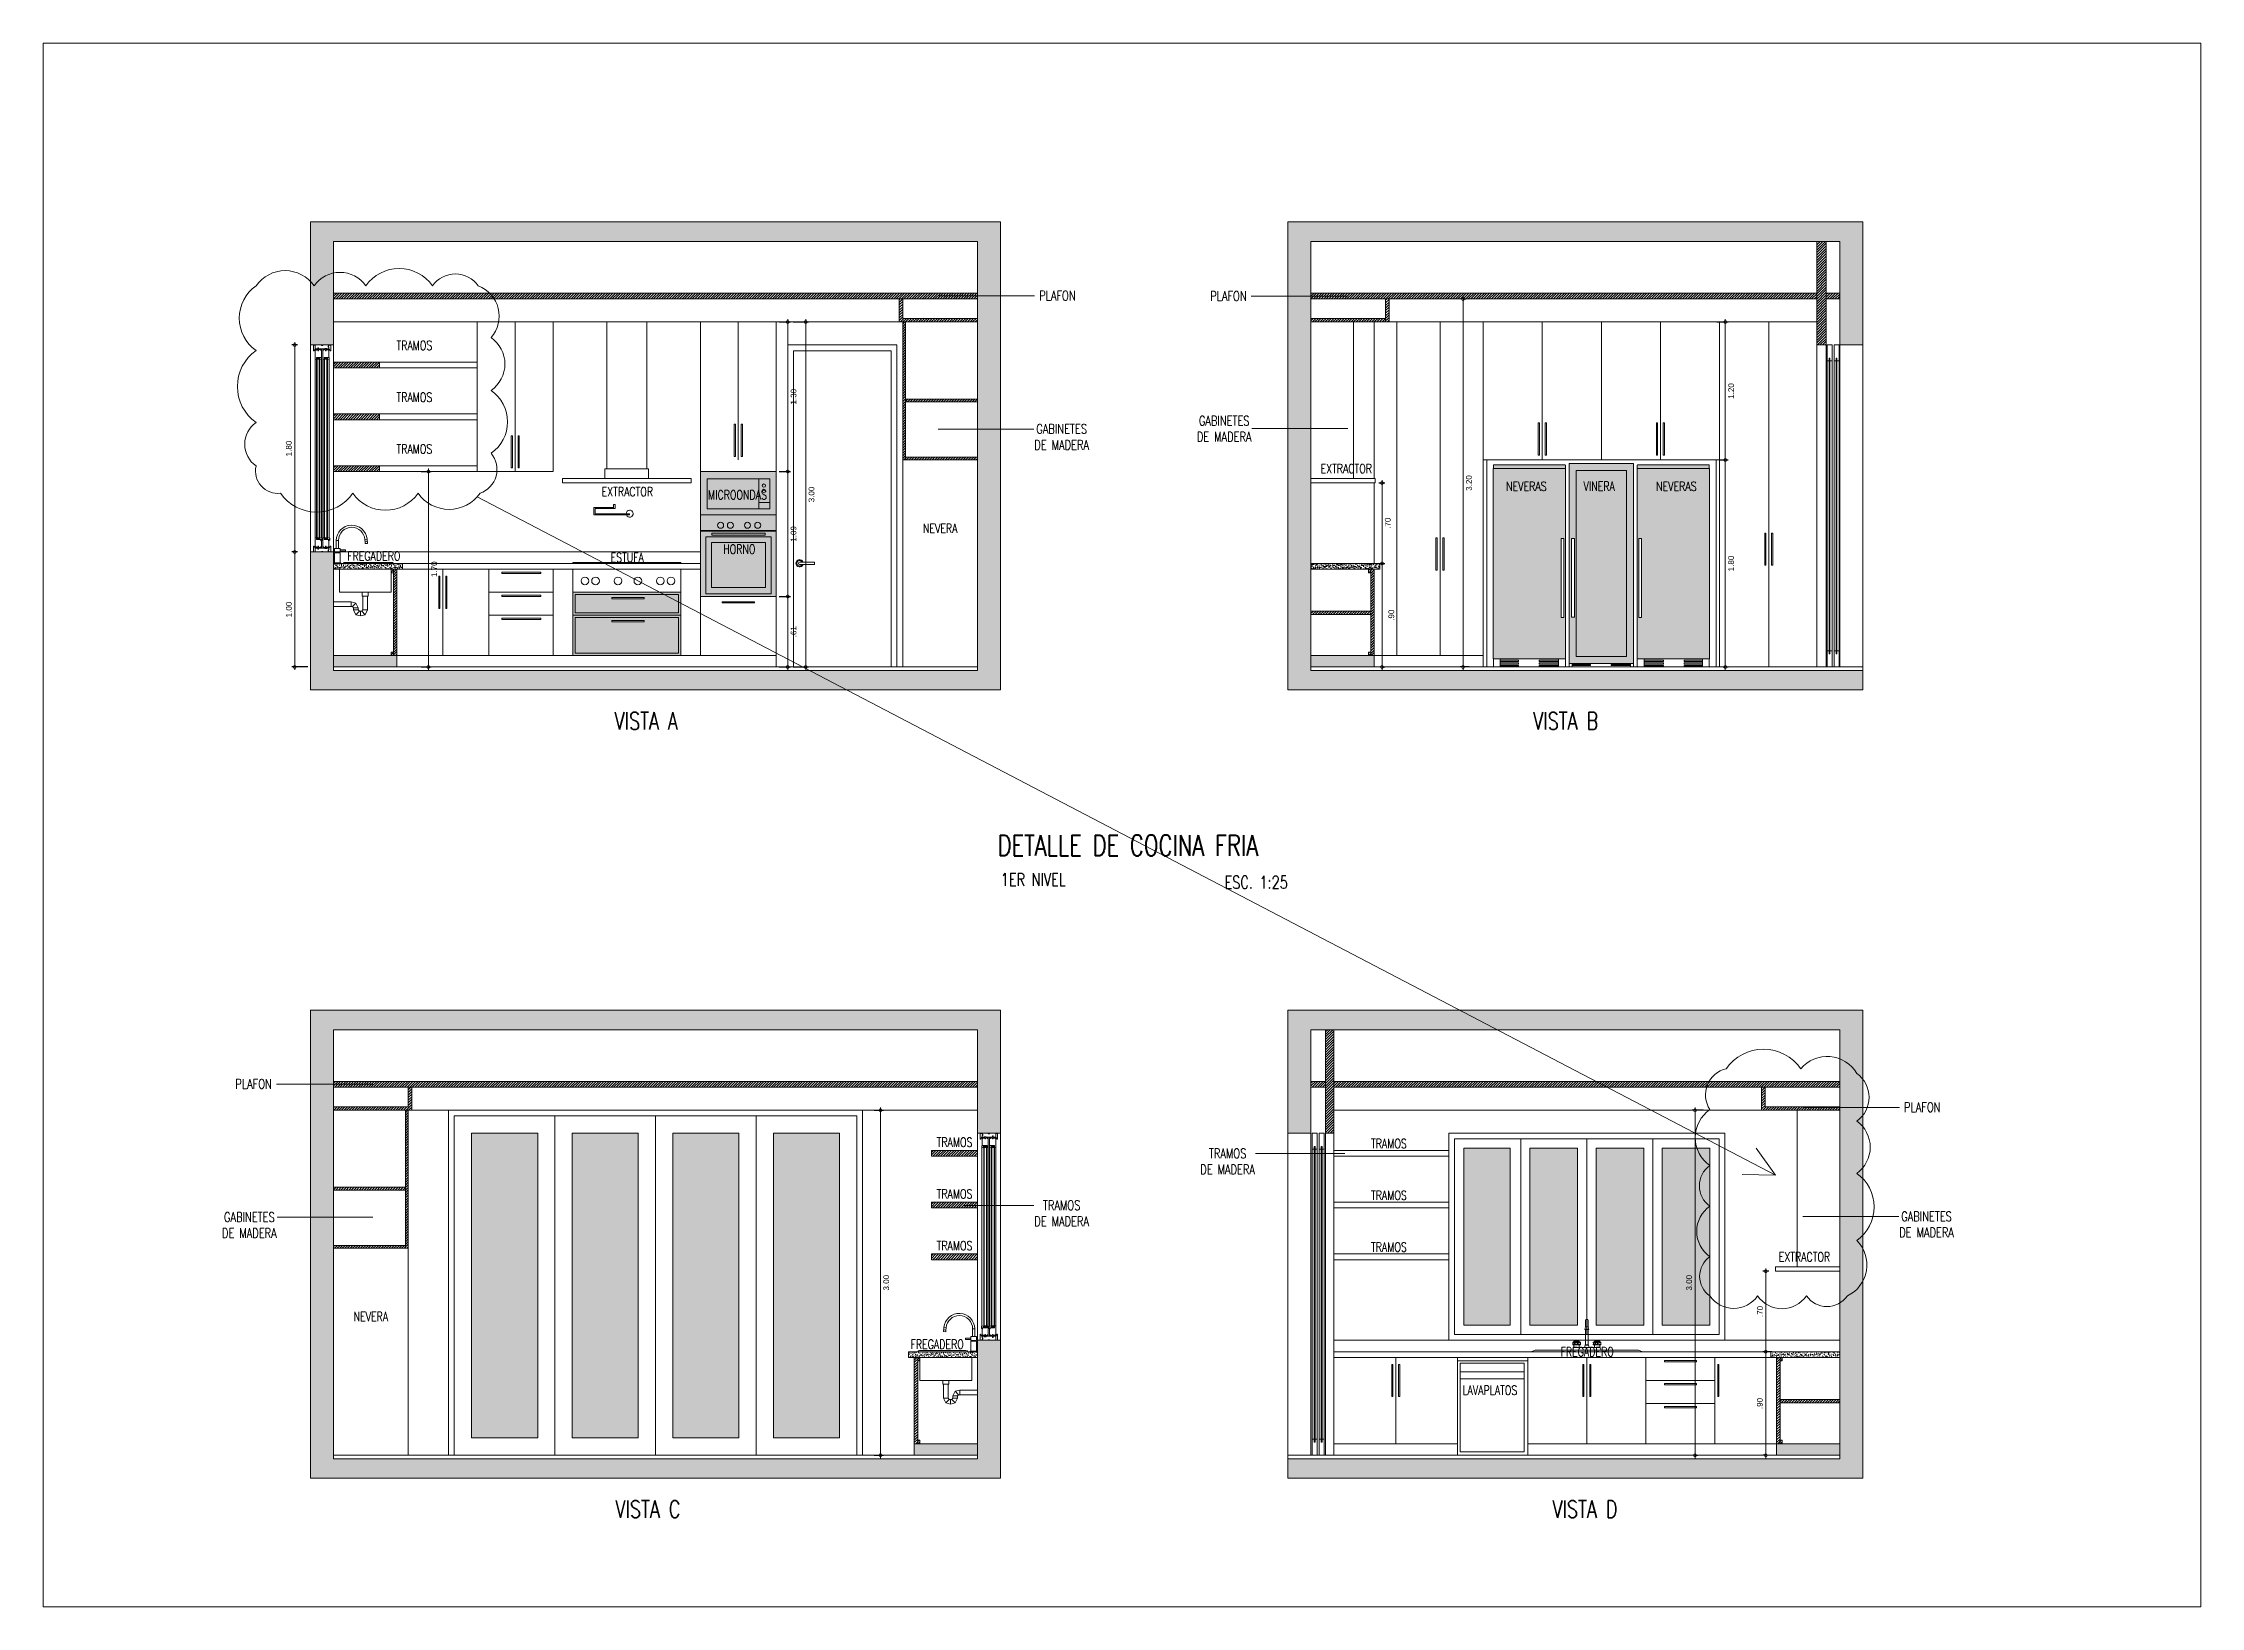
# Model space of a CAD drawing. Header units: metres. Extents: x 8 to 2416, y -346 to 476.
# Drawn here: x 345.04 to 363.8, y 6.4 to 20 of the extents above; entities that cross this region are included whole.
import ezdxf

# ---------------------------------------------------------------- set-up
doc = ezdxf.new("R2010")
doc.units = ezdxf.units.M
doc.header["$PDMODE"] = 34
doc.linetypes.add('0', pattern=[0])
doc.linetypes.add('CONTINU', pattern=[0])
doc.layers.get('0').update_dxf_attribs({"color": 250, "linetype": '0', "lineweight": 20})
doc.layers.get('Defpoints').update_dxf_attribs({"color": 6})
for name, color, linetype, lineweight in [('corte', 250, 'Continuous', 20), ('cristales pyv', 9, 'Continuous', 0), ('DIMENSIONES', 5, 'Continuous', 5), ('EL4', 252, 'Continuous', 0), ('madera', 33, 'Continuous', 0), ('PLF 01', 252, 'Continuous', 9), ('SE-2', 252, 'Continuous', 9), ('SE-2-MADERA', 36, 'Continuous', 9), ('SE-3', 253, 'Continuous', 5), ('SE-4', 254, 'Continuous', 0), ('textos', 7, 'Continuous', 0)]:
    doc.layers.add(name, color=color, linetype=linetype, lineweight=lineweight)
doc.layers.add('RELLENO SECCION', color=8, linetype='Continuous', lineweight=0, transparency=0.4)
doc.layers.add('Structural - Bearing', color=7, linetype='Continuous')
doc.styles.add('Arch-Dim', font='romans.shx', dxfattribs={"width": 0.75})
doc.styles.add('ESC25-2mm', font='arial.ttf', dxfattribs={"height": 0.05})
doc.dimstyles.new('DIMS25', dxfattribs={"dimtxt": 0.05, "dimasz": 0.05, "dimexe": 0.025, "dimexo": 0.025, "dimgap": 0.025, "dimtad": 2, "dimzin": 4, "dimdsep": 46, "dimtxsty": 'ESC25-2mm', "dimblk": 'DOTSMALL', "dimcen": 0.025, "dimdle": 0.025, "dimclrd": 256, "dimclre": 256, "dimclrt": 1, "dimadec": 0, "dimazin": 0, "dimtfac": 1, "dimtix": 1, "dimtmove": 2, "dimatfit": 3, "dimfxl": 1, "dimtolj": 1, "dimtzin": 0, "dimlwd": -1, "dimarcsym": 0})

msp = doc.modelspace()

# ---------------------------------------------------------------- texts
at = {"layer": 'textos', "style": 'Arch-Dim'}
for s, insert, char_height, width, attachment_point in [('\\pxsm1,qc;{\\H0.2554x;PLAFON}', (352.35373, 17.84145, -0.19515), 0.3269444, 3.0100683, 1), ('\\pxsm1,qc;{\\H0.2554x;PLAFON}', (356.85106, 17.83801, -0.19515), 0.3269444, 3.0100683, 3), ('\\pxt5.9124,29;TRAMOS', (348.1104, 17.32691, 0.39815), 0.08, 26.6533698, 7), ('\\pxt5.9124,29;TRAMOS', (348.1104, 16.87691), 0.08, 26.6533698, 7), ('\\pxsm1,qc;{\\H0.2554x;GABINETES\\PDE MADERA}', (356.81406, 16.75396, -0.19515), 0.3269444, 3.0100683, 3), ('\\pxsm1,qc;{\\H0.2554x;GABINETES\\PDE MADERA}', (352.39074, 16.6833, -0.19515), 0.3269444, 3.0100683, 1), ('\\pxt5.9124,29;TRAMOS', (348.1104, 16.42691), 0.08, 26.6533698, 7), ('\\pxt5.9124,29;NEVERAS', (357.76086, 16.18217), 0.08, 26.6533698, 1), ('\\pxt5.9124,29;\\PVINERA', (358.43435, 16.31591), 0.08, 26.6533698, 1), ('\\pxt5.9124,29;NEVERAS', (359.41768, 16.18217), 0.08, 26.6533698, 3), ('\\pxt5.9124,29;MICROONDAS', (350.82045, 16.10793), 0.08, 26.6533698, 1), ('\\pxt5.9124,29;HORNO', (351.23228, 15.63537, 0), 0.08, 26.6533698, 3), ('\\pxsm1,qc;{\\H0.2554x;PLAFON}', (348.37298, 10.98756, -0.19515), 0.3269444, 3.0100683, 3), ('\\pxsm1,qc;{\\H0.2554x;PLAFON}', (359.87565, 10.78507, -0.19515), 0.3269444, 3.0100683, 1), ('\\pxt5.9124,29;TRAMOS', (353.11978, 10.39905, 0.39815), 0.08, 26.6533698, 9), ('\\pxsm1,qc;{\\H0.2554x;TRAMOS\\PDE MADERA}', (356.84419, 10.38312, -0.19515), 0.3269444, 3.0100683, 3), ('\\pxt5.9124,29;TRAMOS', (356.58633, 10.38702, 0.39815), 0.08, 26.6533698, 7), ('\\pxt5.9124,29;TRAMOS', (353.11978, 9.94905), 0.08, 26.6533698, 9), ('\\pxt5.9124,29;TRAMOS', (356.58633, 9.93702), 0.08, 26.6533698, 7), ('\\pxsm1,qc;{\\H0.2554x;GABINETES\\PDE MADERA}', (348.33597, 9.82941, -0.19515), 0.3269444, 3.0100683, 3), ('\\pxsm1,qc;{\\H0.2554x;TRAMOS\\PDE MADERA}', (352.39074, 9.93247, -0.19515), 0.3269444, 3.0100683, 1), ('\\pxsm1,qc;{\\H0.2554x;GABINETES\\PDE MADERA}', (359.91266, 9.83545, -0.19515), 0.3269444, 3.0100683, 1), ('\\pxt5.9124,29;TRAMOS', (353.11978, 9.49905), 0.08, 26.6533698, 9), ('\\pxt5.9124,29;TRAMOS', (356.58633, 9.48702), 0.08, 26.6533698, 7)]:
    msp.add_mtext(s, dxfattribs=dict(at, insert=insert, char_height=char_height, width=width, attachment_point=attachment_point))
at = {"layer": 'textos', "lineweight": 13, "char_height": 0.08, "width": 26.6533698, "style": 'Arch-Dim'}
for s, insert, attachment_point in [('\\pxt5.9124,29;EXTRACTOR', (356.59465, 16.33587, -0.26631), 3), ('\\pxt5.9124,29;EXTRACTOR', (349.89442, 16.1357, -0.26631), 1), ('\\pxt5.9124,29;NEVERA', (352.98955, 15.81714, -0.46444), 3), ('\\pxt5.9124,29;FREGADERO', (348.14511, 15.57599, -0.2927), 3), ('\\pxt5.9124,29;ESTUFA', (349.97192, 15.56369, -0.26631), 1), ('\\pxt5.9124,29;EXTRACTOR', (360.13206, 9.48198, -0.26631), 1), ('\\pxt5.9124,29;NEVERA', (347.73716, 8.96325, -0.46444), 1), ('\\pxt5.9124,29;FREGADERO', (352.58161, 8.72211, -0.2927), 1), ('\\pxt5.9124,29;FREGADERO', (358.69748, 8.65678, -0.29273), 3), ('\\pxt5.9124,29;LAVAPLATOS', (357.38221, 8.32265, -0.29908), 1)]:
    msp.add_mtext(s, dxfattribs=dict(at, insert=insert, attachment_point=attachment_point))
at = {"layer": 'textos', "lineweight": 13, "style": 'Arch-Dim'}
for s, insert, char_height, attachment_point in [('\\pxt5,13;VISTA A', (350.55753, 14.17711), 0.15, 3), ('\\pxt5,13;VISTA B', (357.99725, 14.17711), 0.15, 1), ('DETALLE DE COCINA FRIA', (353.33685, 13.11009), 0.18, 1), ('1ER NIVEL', (353.36488, 12.77743), 0.11, 1), ('ESC. 1:25', (355.31154, 12.75371), 0.11, 1), ('\\pxt5,13;VISTA C', (350.01583, 7.32322), 0.15, 1), ('\\pxt5,13;VISTA D', (358.72946, 7.32322), 0.15, 3)]:
    msp.add_mtext_dynamic_manual_height_columns(s, width=26.6533698, gutter_width=15, heights=[0], dxfattribs=dict(at, insert=insert, char_height=char_height, attachment_point=attachment_point))

# ---------------------------------------------------------------- blocks, each defined once
blk = doc.blocks.new('SE2')
at = {"layer": 'SE-2', "linetype": 'Continuous'}
for p, q in [((390.8, 125.3), (390.2, 118.8)), ((398.4, 118.1), (390.2, 118.8)), ((399, 124.5), (390.8, 125.3)), ((391.8, 133.3), (391.1, 125.2)), ((399.4, 132.7), (391.8, 133.3)), ((398.4, 118.1), (399, 124.5)), ((398.7, 124.6), (399.4, 132.7)), ((467.4, 91.4), (467.4, 96.4)), ((486.2, 96.4), (467.4, 96.4)), ((467.4, 91.4), (486.2, 91.4)), ((486.1, 85.8), (506.4, 85.8)), ((486.1, 85.8), (486.1, 50.7)), ((486.2, 101.3), (506.2, 101.3)), ((486.2, 101.3), (486.2, 96.4)), ((486.2, 91.4), (486.2, 87.7)), ((486.2, 87.7), (506.2, 87.7)), ((492.4, 128.6), (500, 128.6)), ((492.4, 128.6), (492.4, 101.3)), ((500, 101.3), (500, 128.6)), ((506.2, 93.4), (506.2, 101.3)), ((506.2, 87.7), (506.2, 91.5)), ((506.4, 50.7), (506.4, 85.8)), ((485.5, 50.7), (484, 50.7)), ((484, 50.7), (484, 48.4)), ((485.5, 48.4), (484, 48.4)), ((485.5, 50.7), (486.9, 50.7)), ((485.5, 50.7), (485.5, 48.4)), ((485.5, 48.4), (486.9, 48.4)), ((486.9, 50.7), (505.5, 50.7)), ((486.9, 50.7), (486.9, 48.4)), ((486.9, 48.4), (505.5, 48.4)), ((486.9, 48), (505.6, 48)), ((505.5, 50.7), (506.9, 50.7)), ((505.5, 50.7), (505.5, 48.4)), ((505.5, 48.4), (506.9, 48.4)), ((506.9, 50.7), (508.5, 50.7)), ((506.9, 50.7), (506.9, 48.4)), ((506.9, 48.4), (508.5, 48.4)), ((508.5, 48.4), (508.5, 50.7))]:
    blk.add_line(p, q, dxfattribs=at)
for centre, radius, start, end in [((445.8, 128.6), 54.2, 0, 175), ((445.8, 128.6), 46.6, 90, 175), ((445.8, 128.6), 46.6, 0, 90), ((476.5, 93.9), 10, 345.30971, 14.6903), ((496.2, 85), 8.33, 160.41003, 173.91416), ((496.3, 85), 8.33, 6.08584, 19.58997), ((516.2, 92.4), 10, 174.52479, 185.47521), ((486.9, 48.6), 0.523, 192.90299, 270), ((505.6, 48.6), 0.523, 270, 347.09701)]:
    blk.add_arc(centre, radius, start, end, dxfattribs=at)
blk = doc.blocks.new('_DotSmall')
at = {"color": 0, "linetype": 'ByBlock', "lineweight": 13, "const_width": 0.5}
blk.add_lwpolyline([(-0.0625, 0, 1), (0.0625, 0, 1)], format="xyb", close=True, dxfattribs=at)
blk = doc.blocks.new('*D604')
at = {"layer": 'Defpoints', "color": 0, "transparency": 16777216}
for p in [(357.365, 17.771, 0), (357.387, 14.571, 0), (357.465, 14.571, 0)]:
    blk.add_point(p, dxfattribs=at)
at = {"layer": 'DIMENSIONES', "transparency": 16777216}
blk.add_line((357.387, 17.796, 0), (357.387, 14.546, 0), dxfattribs=at)
at = {"layer": 'DIMENSIONES', "lineweight": -2, "transparency": 16777216}
for p, q in [((357.39, 17.771, 0), (357.412, 17.771, 0)), ((357.44, 14.571, 0), (357.362, 14.571, 0))]:
    blk.add_line(p, q, dxfattribs=at)
at = {"layer": 'DIMENSIONES', "transparency": 16777216, "xscale": 0.05, "yscale": 0.05, "zscale": 0.05}
for p, rotation in [((357.387, 17.771, 0), 90), ((357.387, 14.571, 0), 270)]:
    blk.add_blockref('_DotSmall', p, dxfattribs=dict(at, rotation=rotation))
at = {"layer": 'DIMENSIONES', "color": 5, "lineweight": 13, "transparency": 16777216, "insert": (357.438, 16.171, 0), "char_height": 0.05, "attachment_point": 5, "rotation": 90, "style": 'ESC25-2mm'}
blk.add_mtext('\\A1;3.20', dxfattribs=at)
blk = doc.blocks.new('A$C12b14624')
at = {"layer": 'SE-2', "transparency": 33554470}
h = blk.add_hatch(color=256, dxfattribs=at)
h.dxf.hatch_style = 1
h.paths.add_polyline_path([(0.497, 1.71), (0.06, 1.71), (0.06, 0.09), (0.497, 0.09)], flags=16)
h.paths.add_polyline_path([(0, 1.77), (0.557, 1.77), (0.557, 0.03), (0, 0.03)])
h.paths.add_polyline_path([(0.02, 1.118), (0.044, 1.118), (0.044, 0.432), (0.02, 0.432)], flags=16)
at = {"layer": 'Structural - Bearing', "linetype": 'Continuous', "lineweight": 0, "true_color": 0xf0f7f3}
blk.add_hatch(color=7, dxfattribs=at).paths.add_polyline_path([(0.497, 1.71), (0.06, 1.71), (0.06, 0.09), (0.497, 0.09)])
at = {"layer": 'SE-2'}
for p, q in [((0, 0.03), (0.557, 0.03)), ((0.025, 0), (0.025, 0.03)), ((0.025, 0.023), (0.184, 0.023)), ((0.184, 0.012), (0.025, 0.012)), ((0.184, 0.023), (0.184, 0.012)), ((0.363, 0.023), (0.532, 0.023)), ((0.363, 0.012), (0.363, 0.023)), ((0.532, 0.012), (0.363, 0.012)), ((0.532, 0), (0.532, 0.03)), ((0.532, 0.023), (0.532, 0.012))]:
    blk.add_line(p, q, dxfattribs=at)
blk.add_lwpolyline([(0.557, 0), (0.557, 1.77), (0, 1.77), (0, 0)], dxfattribs=at)
for points in [[(0.497, 1.71), (0.06, 1.71), (0.06, 0.09), (0.497, 0.09)], [(0.02, 1.118), (0.044, 1.118), (0.044, 0.432), (0.02, 0.432)]]:
    blk.add_lwpolyline(points, close=True, dxfattribs=at)
blk = doc.blocks.new('*D607')
at = {"layer": 'Defpoints', "color": 0, "transparency": 16777216}
for p in [(359.598, 16.371), (359.667, 16.371), (359.623, 14.571, 0)]:
    blk.add_point(p, dxfattribs=at)
at = {"layer": 'DIMENSIONES', "lineweight": -2, "transparency": 16777216}
for p, q in [((359.623, 16.371), (359.692, 16.371)), ((359.648, 14.571), (359.692, 14.571))]:
    blk.add_line(p, q, dxfattribs=at)
at = {"layer": 'DIMENSIONES', "transparency": 16777216}
blk.add_line((359.667, 14.546), (359.667, 16.396), dxfattribs=at)
at = {"layer": 'DIMENSIONES', "transparency": 16777216, "xscale": 0.05, "yscale": 0.05, "zscale": 0.05}
for p, rotation in [((359.667, 16.371), 90), ((359.667, 14.571), 270)]:
    blk.add_blockref('_DotSmall', p, dxfattribs=dict(at, rotation=rotation))
at = {"layer": 'DIMENSIONES', "color": 5, "lineweight": 13, "transparency": 16777216, "insert": (359.718, 15.471), "char_height": 0.05, "attachment_point": 5, "rotation": 90, "style": 'ESC25-2mm'}
blk.add_mtext('\\A1;1.80', dxfattribs=at)
blk = doc.blocks.new('Fenton Door Base02')
blk.add_lwpolyline([(24, 0), (10, 0), (10, 6), (7, 6), (7, 0), (1, 0), (0, 1), (0, 82), (1, 84), (9, 86), (10, 86), (11, 86), (11, 68), (34, 68), (50, 66), (50, 58), (54, 57), (54, 1), (52, 0), (47, 0), (47, 6), (44, 6), (44, 0), (30, 0), (30, 10), (24, 10)], close=True)
blk = doc.blocks.new('Fenton Door Jamb03')
blk.add_lwpolyline([(84, 1), (86, 9), (86, 10), (86, 11), (68, 11), (68, 52), (67, 54), (1, 54), (0, 52), (0, 47), (6, 47), (6, 44), (0, 44), (0, 30), (10, 30), (10, 24), (0, 24), (0, 10), (6, 10), (6, 7), (0, 7), (0, 1), (1, 0), (82, 0)], close=True)
blk = doc.blocks.new('Fenton Bead')
at = {"color": 7}
blk.add_lwpolyline([(2, 12, -0.341999), (0, 11), (0, 11), (0, 1), (1, 0), (18, 0), (18, 0), (15, 13, 0.339454), (13, 14), (4, 14, 0.341999)], format="xyb", close=True, dxfattribs=at)
blk = doc.blocks.new('Fenton Door Drip')
at = {"ltscale": 20}
blk.add_lwpolyline([(19, -9), (19, -22, -0.414138), (17, -24), (15, -24, -0.414214), (14, -22), (14, -17), (0, -15), (0, 0), (15, -4, -0.339454)], format="xyb", close=True, dxfattribs=at)
blk = doc.blocks.new('Fenton Casing Head')
blk.add_lwpolyline([(54, 34), (54, 30), (66, 30), (66, 34), (118, 34), (120, 33), (120, 26), (114, 26), (114, 14), (120, 14), (120, 2), (118, 0), (102, 0), (102, 4), (83, 4), (83, 0), (30, 0), (30, 10), (24, 10), (24, 0), (2, 0), (0, 2), (0, 33), (2, 34), (54, 34)])
blk = doc.blocks.new('Fenton Casing Head Strip')
blk.add_lwpolyline([(16, 16), (0, 19), (0, 12), (-4, 12), (-4, 0), (0, 0), (0, -15), (4, -15), (11, -30, 0.802585), (17, -28), (17, 15)], format="xyb", close=True)
blk = doc.blocks.new('*D608')
at = {"layer": 'Defpoints', "color": 0, "transparency": 16777216}
for p in [(356.652, 15.471, 0), (356.652, 14.571), (356.682, 14.571)]:
    blk.add_point(p, dxfattribs=at)
at = {"layer": 'DIMENSIONES', "lineweight": -2, "transparency": 16777216}
for p, q in [((356.677, 15.471), (356.707, 15.471)), ((356.677, 14.571), (356.707, 14.571))]:
    blk.add_line(p, q, dxfattribs=at)
at = {"layer": 'DIMENSIONES', "transparency": 16777216}
blk.add_line((356.682, 15.496), (356.682, 14.546), dxfattribs=at)
at = {"layer": 'DIMENSIONES', "transparency": 16777216, "xscale": 0.05, "yscale": 0.05, "zscale": 0.05}
for p, rotation in [((356.682, 15.471), 90), ((356.682, 14.571), 270)]:
    blk.add_blockref('_DotSmall', p, dxfattribs=dict(at, rotation=rotation))
at = {"layer": 'DIMENSIONES', "color": 5, "lineweight": 13, "transparency": 16777216, "insert": (356.763, 15.021), "char_height": 0.05, "attachment_point": 5, "rotation": 90, "style": 'ESC25-2mm'}
blk.add_mtext('\\A1;.90', dxfattribs=at)
blk = doc.blocks.new('*D609')
at = {"layer": 'Defpoints', "color": 0, "transparency": 16777216}
for p in [(356.629, 16.171), (356.682, 16.171), (356.602, 15.471, 0)]:
    blk.add_point(p, dxfattribs=at)
at = {"layer": 'DIMENSIONES', "lineweight": -2, "transparency": 16777216}
for p, q in [((356.654, 16.171), (356.707, 16.171)), ((356.627, 15.471), (356.707, 15.471))]:
    blk.add_line(p, q, dxfattribs=at)
at = {"layer": 'DIMENSIONES', "transparency": 16777216}
blk.add_line((356.682, 15.446), (356.682, 16.196), dxfattribs=at)
at = {"layer": 'DIMENSIONES', "transparency": 16777216, "xscale": 0.05, "yscale": 0.05, "zscale": 0.05}
for p, rotation in [((356.682, 16.171), 90), ((356.682, 15.471), 270)]:
    blk.add_blockref('_DotSmall', p, dxfattribs=dict(at, rotation=rotation))
at = {"layer": 'DIMENSIONES', "color": 5, "lineweight": 13, "transparency": 16777216, "insert": (356.732, 15.821), "char_height": 0.05, "attachment_point": 5, "rotation": 90, "style": 'ESC25-2mm'}
blk.add_mtext('\\A1;.70', dxfattribs=at)
blk = doc.blocks.new('*D617')
at = {"layer": 'Defpoints', "color": 0, "transparency": 16777216}
for p in [(348.3, 16.271), (348.388, 16.271), (348.3, 14.571)]:
    blk.add_point(p, dxfattribs=at)
at = {"layer": 'DIMENSIONES', "lineweight": -2, "transparency": 16777216}
for p, q in [((348.325, 16.271), (348.413, 16.271)), ((348.325, 14.571), (348.413, 14.571))]:
    blk.add_line(p, q, dxfattribs=at)
at = {"layer": 'DIMENSIONES', "transparency": 16777216}
blk.add_line((348.388, 14.546), (348.388, 16.296), dxfattribs=at)
at = {"layer": 'DIMENSIONES', "transparency": 16777216, "xscale": 0.05, "yscale": 0.05, "zscale": 0.05}
for p, rotation in [((348.388, 16.271), 90), ((348.388, 14.571), 270)]:
    blk.add_blockref('_DotSmall', p, dxfattribs=dict(at, rotation=rotation))
at = {"layer": 'DIMENSIONES', "color": 5, "lineweight": 13, "transparency": 16777216, "insert": (348.439, 15.421), "char_height": 0.05, "attachment_point": 5, "rotation": 90, "style": 'ESC25-2mm'}
blk.add_mtext('\\A1;1.70', dxfattribs=at)
blk = doc.blocks.new('*D618')
at = {"layer": 'Defpoints', "color": 0, "transparency": 16777216}
for p in [(351.536, 17.571, 0), (351.536, 14.571), (351.67, 14.571)]:
    blk.add_point(p, dxfattribs=at)
at = {"layer": 'DIMENSIONES', "lineweight": -2, "transparency": 16777216}
for p, q in [((351.561, 17.571), (351.695, 17.571)), ((351.561, 14.571), (351.695, 14.571))]:
    blk.add_line(p, q, dxfattribs=at)
at = {"layer": 'DIMENSIONES', "transparency": 16777216}
blk.add_line((351.67, 17.596), (351.67, 14.546), dxfattribs=at)
at = {"layer": 'DIMENSIONES', "transparency": 16777216, "xscale": 0.05, "yscale": 0.05, "zscale": 0.05}
for p, rotation in [((351.67, 17.571), 90), ((351.67, 14.571), 270)]:
    blk.add_blockref('_DotSmall', p, dxfattribs=dict(at, rotation=rotation))
at = {"layer": 'DIMENSIONES', "color": 5, "lineweight": 13, "transparency": 16777216, "insert": (351.72, 16.071), "char_height": 0.05, "attachment_point": 5, "rotation": 90, "style": 'ESC25-2mm'}
blk.add_mtext('\\A1;3.00', dxfattribs=at)
blk = doc.blocks.new('*D621')
at = {"layer": 'Defpoints', "color": 0, "transparency": 16777216}
for p in [(360.048, 8.617, 0), (360.019, 7.717), (360.048, 7.717)]:
    blk.add_point(p, dxfattribs=at)
at = {"layer": 'DIMENSIONES', "transparency": 16777216}
blk.add_line((360.019, 8.642), (360.019, 7.692), dxfattribs=at)
at = {"layer": 'DIMENSIONES', "lineweight": -2, "transparency": 16777216}
for p, q in [((360.023, 8.617), (359.994, 8.617)), ((360.023, 7.717), (359.994, 7.717))]:
    blk.add_line(p, q, dxfattribs=at)
at = {"layer": 'DIMENSIONES', "transparency": 16777216, "xscale": 0.05, "yscale": 0.05, "zscale": 0.05}
for p, rotation in [((360.019, 8.617), 90), ((360.019, 7.717), 270)]:
    blk.add_blockref('_DotSmall', p, dxfattribs=dict(at, rotation=rotation))
at = {"layer": 'DIMENSIONES', "color": 5, "lineweight": 13, "transparency": 16777216, "insert": (359.968, 8.167), "char_height": 0.05, "attachment_point": 5, "rotation": 90, "style": 'ESC25-2mm'}
blk.add_mtext('\\A1;.90', dxfattribs=at)
blk = doc.blocks.new('*D622')
at = {"layer": 'Defpoints', "color": 0, "transparency": 16777216}
for p in [(360.019, 9.317), (360.072, 9.317), (360.098, 8.617, 0)]:
    blk.add_point(p, dxfattribs=at)
at = {"layer": 'DIMENSIONES', "lineweight": -2, "transparency": 16777216}
for p, q in [((360.047, 9.317), (359.994, 9.317)), ((360.073, 8.617), (359.994, 8.617))]:
    blk.add_line(p, q, dxfattribs=at)
at = {"layer": 'DIMENSIONES', "transparency": 16777216}
blk.add_line((360.019, 8.592), (360.019, 9.342), dxfattribs=at)
at = {"layer": 'DIMENSIONES', "transparency": 16777216, "xscale": 0.05, "yscale": 0.05, "zscale": 0.05}
for p, rotation in [((360.019, 9.317), 90), ((360.019, 8.617), 270)]:
    blk.add_blockref('_DotSmall', p, dxfattribs=dict(at, rotation=rotation))
at = {"layer": 'DIMENSIONES', "color": 5, "lineweight": 13, "transparency": 16777216, "insert": (359.969, 8.967), "char_height": 0.05, "attachment_point": 5, "rotation": 90, "style": 'ESC25-2mm'}
blk.add_mtext('\\A1;.70', dxfattribs=at)
blk = doc.blocks.new('*D623')
at = {"layer": 'Defpoints', "color": 0, "transparency": 16777216}
for p in [(359.501, 10.717, 0), (359.374, 7.717), (359.404, 7.717)]:
    blk.add_point(p, dxfattribs=at)
at = {"layer": 'DIMENSIONES', "lineweight": -2, "transparency": 16777216}
for p, q in [((359.476, 10.717), (359.379, 10.717)), ((359.399, 7.717), (359.429, 7.717))]:
    blk.add_line(p, q, dxfattribs=at)
at = {"layer": 'DIMENSIONES', "transparency": 16777216}
blk.add_line((359.404, 10.742), (359.404, 7.692), dxfattribs=at)
at = {"layer": 'DIMENSIONES', "transparency": 16777216, "xscale": 0.05, "yscale": 0.05, "zscale": 0.05}
for p, rotation in [((359.404, 10.717), 90), ((359.404, 7.717), 270)]:
    blk.add_blockref('_DotSmall', p, dxfattribs=dict(at, rotation=rotation))
at = {"layer": 'DIMENSIONES', "color": 5, "lineweight": 13, "transparency": 16777216, "insert": (359.353, 9.217), "char_height": 0.05, "attachment_point": 5, "rotation": 90, "style": 'ESC25-2mm'}
blk.add_mtext('\\A1;3.00', dxfattribs=at)
blk = doc.blocks.new('*D630')
at = {"layer": 'Defpoints', "color": 0, "transparency": 16777216}
for p in [(352.24, 10.717), (352.24, 7.717), (352.32, 7.717)]:
    blk.add_point(p, dxfattribs=at)
at = {"layer": 'DIMENSIONES', "lineweight": -2, "transparency": 16777216}
for p, q in [((352.265, 10.717), (352.345, 10.717)), ((352.265, 7.717), (352.345, 7.717))]:
    blk.add_line(p, q, dxfattribs=at)
at = {"layer": 'DIMENSIONES', "transparency": 16777216}
blk.add_line((352.32, 10.742), (352.32, 7.692), dxfattribs=at)
at = {"layer": 'DIMENSIONES', "transparency": 16777216, "xscale": 0.05, "yscale": 0.05, "zscale": 0.05}
for p, rotation in [((352.32, 10.717), 90), ((352.32, 7.717), 270)]:
    blk.add_blockref('_DotSmall', p, dxfattribs=dict(at, rotation=rotation))
at = {"layer": 'DIMENSIONES', "color": 5, "lineweight": 13, "transparency": 16777216, "insert": (352.37, 9.217), "char_height": 0.05, "attachment_point": 5, "rotation": 90, "style": 'ESC25-2mm'}
blk.add_mtext('\\A1;3.00', dxfattribs=at)
blk = doc.blocks.new('*D645')
at = {"layer": 'Defpoints', "color": 0, "transparency": 16777216}
for p in [(359.568, 17.571, 0), (359.667, 17.571), (359.598, 16.371)]:
    blk.add_point(p, dxfattribs=at)
at = {"layer": 'DIMENSIONES', "lineweight": -2, "transparency": 16777216}
for p, q in [((359.593, 17.571), (359.692, 17.571)), ((359.623, 16.371), (359.692, 16.371))]:
    blk.add_line(p, q, dxfattribs=at)
at = {"layer": 'DIMENSIONES', "transparency": 16777216}
blk.add_line((359.667, 16.346), (359.667, 17.596), dxfattribs=at)
at = {"layer": 'DIMENSIONES', "transparency": 16777216, "xscale": 0.05, "yscale": 0.05, "zscale": 0.05}
for p, rotation in [((359.667, 17.571), 90), ((359.667, 16.371), 270)]:
    blk.add_blockref('_DotSmall', p, dxfattribs=dict(at, rotation=rotation))
at = {"layer": 'DIMENSIONES', "color": 5, "transparency": 16777216, "insert": (359.718, 16.971), "char_height": 0.05, "attachment_point": 5, "rotation": 90, "style": 'ESC25-2mm'}
blk.add_mtext('\\A1;1.20', dxfattribs=at)
blk = doc.blocks.new('*D699')
at = {"layer": 'Defpoints', "color": 0, "transparency": 16777216}
for p in [(351.413, 15.184), (351.413, 14.571), (351.513, 14.571)]:
    blk.add_point(p, dxfattribs=at)
at = {"layer": 'DIMENSIONES', "transparency": 16777216}
blk.add_line((351.513, 15.209), (351.513, 14.546), dxfattribs=at)
at = {"layer": 'DIMENSIONES', "lineweight": -2, "transparency": 16777216}
for p, q in [((351.438, 15.184), (351.538, 15.184)), ((351.438, 14.571), (351.538, 14.571))]:
    blk.add_line(p, q, dxfattribs=at)
at = {"layer": 'DIMENSIONES', "transparency": 16777216, "xscale": 0.05, "yscale": 0.05, "zscale": 0.05}
for p, rotation in [((351.513, 15.184), 90), ((351.513, 14.571), 270)]:
    blk.add_blockref('_DotSmall', p, dxfattribs=dict(at, rotation=rotation))
at = {"layer": 'DIMENSIONES', "color": 5, "lineweight": 13, "transparency": 16777216, "insert": (351.564, 14.878), "char_height": 0.05, "attachment_point": 5, "rotation": 90, "style": 'ESC25-2mm'}
blk.add_mtext('\\A1;.61', dxfattribs=at)
blk = doc.blocks.new('*D700')
at = {"layer": 'Defpoints', "color": 0, "transparency": 16777216}
for p in [(351.413, 16.271), (351.513, 16.271), (351.413, 15.184)]:
    blk.add_point(p, dxfattribs=at)
at = {"layer": 'DIMENSIONES', "lineweight": -2, "transparency": 16777216}
for p, q in [((351.438, 16.271), (351.538, 16.271)), ((351.438, 15.184), (351.538, 15.184))]:
    blk.add_line(p, q, dxfattribs=at)
at = {"layer": 'DIMENSIONES', "transparency": 16777216}
blk.add_line((351.513, 15.159), (351.513, 16.296), dxfattribs=at)
at = {"layer": 'DIMENSIONES', "transparency": 16777216, "xscale": 0.05, "yscale": 0.05, "zscale": 0.05}
for p, rotation in [((351.513, 16.271), 90), ((351.513, 15.184), 270)]:
    blk.add_blockref('_DotSmall', p, dxfattribs=dict(at, rotation=rotation))
at = {"layer": 'DIMENSIONES', "color": 5, "transparency": 16777216, "insert": (351.564, 15.728), "char_height": 0.05, "attachment_point": 5, "rotation": 90, "style": 'ESC25-2mm'}
blk.add_mtext('\\A1;1.09', dxfattribs=at)
blk = doc.blocks.new('*D701')
at = {"layer": 'Defpoints', "color": 0, "transparency": 16777216}
for p in [(351.413, 17.571, 0), (351.513, 17.571), (351.413, 16.271)]:
    blk.add_point(p, dxfattribs=at)
at = {"layer": 'DIMENSIONES', "lineweight": -2, "transparency": 16777216}
for p, q in [((351.438, 17.571), (351.538, 17.571)), ((351.438, 16.271), (351.538, 16.271))]:
    blk.add_line(p, q, dxfattribs=at)
at = {"layer": 'DIMENSIONES', "transparency": 16777216}
blk.add_line((351.513, 16.246), (351.513, 17.596), dxfattribs=at)
at = {"layer": 'DIMENSIONES', "transparency": 16777216, "xscale": 0.05, "yscale": 0.05, "zscale": 0.05}
for p, rotation in [((351.513, 17.571), 90), ((351.513, 16.271), 270)]:
    blk.add_blockref('_DotSmall', p, dxfattribs=dict(at, rotation=rotation))
at = {"layer": 'DIMENSIONES', "color": 5, "transparency": 16777216, "insert": (351.564, 16.921), "char_height": 0.05, "attachment_point": 5, "rotation": 90, "style": 'ESC25-2mm'}
blk.add_mtext('\\A1;1.30', dxfattribs=at)
blk = doc.blocks.new('*D702')
at = {"layer": 'Defpoints', "color": 0, "transparency": 16777216}
for p in [(347.225, 17.371), (347.274, 17.371), (347.274, 15.571)]:
    blk.add_point(p, dxfattribs=at)
at = {"layer": 'DIMENSIONES', "lineweight": -2, "transparency": 16777216}
for p, q in [((347.249, 17.371), (347.2, 17.371)), ((347.249, 15.571), (347.2, 15.571))]:
    blk.add_line(p, q, dxfattribs=at)
at = {"layer": 'DIMENSIONES', "transparency": 16777216}
blk.add_line((347.225, 15.546), (347.225, 17.396), dxfattribs=at)
at = {"layer": 'DIMENSIONES', "transparency": 16777216, "xscale": 0.05, "yscale": 0.05, "zscale": 0.05}
for p, rotation in [((347.225, 17.371), 90), ((347.225, 15.571), 270)]:
    blk.add_blockref('_DotSmall', p, dxfattribs=dict(at, rotation=rotation))
at = {"layer": 'DIMENSIONES', "color": 5, "lineweight": 13, "transparency": 16777216, "insert": (347.174, 16.471), "char_height": 0.05, "attachment_point": 5, "rotation": 90, "style": 'ESC25-2mm'}
blk.add_mtext('\\A1;1.80', dxfattribs=at)
blk = doc.blocks.new('*D703')
at = {"layer": 'Defpoints', "color": 0, "transparency": 16777216}
for p in [(347.274, 15.571), (347.225, 14.571), (347.363, 14.571)]:
    blk.add_point(p, dxfattribs=at)
at = {"layer": 'DIMENSIONES', "transparency": 16777216}
blk.add_line((347.225, 15.596), (347.225, 14.546), dxfattribs=at)
at = {"layer": 'DIMENSIONES', "lineweight": -2, "transparency": 16777216}
for p, q in [((347.249, 15.571), (347.2, 15.571)), ((347.338, 14.571), (347.2, 14.571))]:
    blk.add_line(p, q, dxfattribs=at)
at = {"layer": 'DIMENSIONES', "transparency": 16777216, "xscale": 0.05, "yscale": 0.05, "zscale": 0.05}
for p, rotation in [((347.225, 15.571), 90), ((347.225, 14.571), 270)]:
    blk.add_blockref('_DotSmall', p, dxfattribs=dict(at, rotation=rotation))
at = {"layer": 'DIMENSIONES', "color": 5, "transparency": 16777216, "insert": (347.174, 15.071), "char_height": 0.05, "attachment_point": 5, "rotation": 90, "style": 'ESC25-2mm'}
blk.add_mtext('\\A1;1.00', dxfattribs=at)

# ---------------------------------------------------------------- dimensions: what is measured, and where the dimension line sits
at = {"layer": 'DIMENSIONES', "lineweight": 13}
for base, p1, p2, picture, middle in [((357.3875, 14.57094, 0), (357.36479, 17.77094, 0), (357.46479, 14.57094, 0), '*D604', (357.43804, 16.17094, 0)), ((351.66976, 14.57094), (351.53598, 17.57094, 0), (351.53598, 14.57094), '*D618', (351.7203, 16.07094)), ((347.22455, 17.37094), (347.27374, 15.57094), (347.27374, 17.37094), '*D702', (347.17402, 16.47094)), ((359.66717, 16.37094), (359.62267, 14.57094, 0), (359.59767, 16.37094), '*D607', (359.7177, 15.47094)), ((348.38808, 16.27094), (348.29999, 14.57094), (348.29999, 16.27094), '*D617', (348.43861, 15.42094)), ((356.68156, 16.17094), (356.60243, 15.47094, 0), (356.62873, 16.17094), '*D609', (356.73208, 15.82094)), ((351.51335, 14.57094), (351.41335, 15.18427), (351.41335, 14.57094), '*D699', (351.56388, 14.8776)), ((352.3198, 7.71705), (352.23989, 10.71705), (352.23989, 7.71705), '*D630', (352.37034, 9.21705)), ((359.40368, 7.71705), (359.50063, 10.71705, 0), (359.37411, 7.71705), '*D623', (359.35314, 9.21705)), ((360.01931, 9.31705), (360.09844, 8.61705, 0), (360.07214, 9.31705), '*D622', (359.96879, 8.96705))]:
    dim = msp.add_linear_dim(base=base, p1=p1, p2=p2, angle=90, dimstyle='DIMS25', override={"dimclrt": 5}, dxfattribs=at)
    dim.commit()
    dim.dimension.update_dxf_attribs({"geometry": picture, "text_midpoint": middle})
at = {"layer": 'DIMENSIONES', "color": 1}
for base, p1, p2, picture, middle in [((351.51335, 17.57094), (351.41335, 16.27094), (351.41335, 17.57094, 0), '*D701', (351.5639, 16.92094)), ((359.66717, 17.57094), (359.59767, 16.37094), (359.56752, 17.57094, 0), '*D645', (359.7177, 16.97094)), ((351.51335, 16.27094), (351.41335, 15.18427), (351.41335, 16.27094), '*D700', (351.56388, 15.7276)), ((347.22455, 14.57094), (347.27374, 15.57094), (347.36336, 14.57094), '*D703', (347.17402, 15.07094))]:
    dim = msp.add_linear_dim(base=base, p1=p1, p2=p2, angle=90, dimstyle='DIMS25', override={"dimclrt": 5}, dxfattribs=at)
    dim.commit()
    dim.dimension.update_dxf_attribs({"geometry": picture, "text_midpoint": middle})
at = {"layer": 'DIMENSIONES', "lineweight": 13}
for base, p1, p2, picture, middle in [((356.68156, 14.57094), (356.65243, 15.47094, 0), (356.65243, 14.57094), '*D608', (356.76256, 15.02094)), ((360.01931, 7.71705), (360.04844, 8.61705, 0), (360.04844, 7.71705), '*D621', (359.96831, 8.16705))]:
    dim = msp.add_linear_dim(base=base, p1=p1, p2=p2, angle=90, dimstyle='DIMS25', override={"dimclrt": 5}, dxfattribs=at)
    dim.commit()
    dim.dimension.update_dxf_attribs({"geometry": picture, "text_midpoint": middle, "dimtype": 160})

# ---------------------------------------------------------------- hatches: boundary and pattern name
at = {"layer": 'cristales pyv', "transparency": 33554585}
h = msp.add_hatch(color=256, dxfattribs=at)
h.dxf.hatch_style = 1
h.set_gradient(color1=(202, 249, 252), color2=(229, 255, 255), tint=1, name='CYLINDER')
h.paths.add_polyline_path([(351.38836, 7.86705), (351.38836, 10.51705), (351.96336, 10.51705), (351.96336, 7.86705)])
h.paths.add_polyline_path([(350.51336, 7.86705), (350.51336, 10.51705), (351.08836, 10.51705), (351.08836, 7.86705)])
h.paths.add_polyline_path([(350.21336, 7.86705), (350.21336, 10.51705), (349.63836, 10.51705), (349.63836, 7.86705)])
h.paths.add_polyline_path([(349.33836, 7.86705), (349.33836, 10.51705), (348.76336, 10.51705), (348.76336, 7.86705)])
at = {"layer": 'madera', "transparency": 33554521}
h = msp.add_hatch(color=256, dxfattribs=at)
h.dxf.hatch_style = 1
h.set_gradient(color1=(229, 215, 204), color2=(229, 215, 204), name='CURVED')
h.paths.add_polyline_path([(349.87335, 14.76436), (350.15335, 14.76436)], flags=16)
h.paths.add_polyline_path([(349.98335, 14.96436), (350.26335, 14.96436), (350.26335, 14.97436), (349.98335, 14.97436)], flags=16)
h.paths.add_polyline_path([(349.98335, 15.16436), (350.26335, 15.16436), (350.26335, 15.17436), (349.98335, 15.17436)], flags=16)
h.paths.add_polyline_path([(350.58336, 15.22094), (349.64335, 15.22094), (349.64335, 14.67095), (350.58336, 14.67095)])
at = {"layer": 'PLF 01'}
h = msp.add_hatch(dxfattribs=at)
h.set_pattern_fill('LINE', color=256, scale=0.005, angle=45)
h.set_pattern_definition([(45, (-23.766029, 30.669741), (-0.01122532015, 0.01122532015), [])])
h.paths.add_polyline_path([(360.4634, 17.37094), (360.54554, 17.37094), (360.54554, 18.27094), (360.4634, 18.27094)])
h = msp.add_hatch(dxfattribs=at)
h.set_pattern_fill('LINE', color=256, scale=0.005, angle=45)
h.set_pattern_definition([(45, (-228.972982, -53.086606), (-0.01122532015, 0.01122532015), [])])
h.paths.add_polyline_path([(353.16336, 17.82094), (353.16336, 17.77094), (347.56336, 17.77094), (347.56336, 17.82094)])
h = msp.add_hatch(dxfattribs=at)
h.set_pattern_fill('LINE', color=256, scale=0.005, angle=45)
h.set_pattern_definition([(45, (-220.472982, -53.086606), (-0.01122532015, 0.01122532015), [])])
h.paths.add_polyline_path([(360.54554, 17.82094), (360.54554, 17.77094), (360.66336, 17.77094), (360.66336, 17.82094)])
h.paths.add_polyline_path([(360.4634, 17.77094), (360.4634, 17.82094), (356.06336, 17.82094), (356.06336, 17.77094)])
h = msp.add_hatch(dxfattribs=at)
h.set_pattern_fill('LINE', color=256, scale=0.005, angle=45)
h.set_pattern_definition([(45, (-24.941263, 29.977577), (-0.01122532015, 0.01122532015), [])])
h.paths.add_polyline_path([(356.19117, 11.41705), (356.26336, 11.41705), (356.26336, 10.51705), (356.19117, 10.51705)])
h.paths.add_polyline_path([(356.26336, 8.13267), (356.26336, 8.25477)])
h.paths.add_polyline_path([(356.26336, 8.88267), (356.26336, 9.00477)])
h = msp.add_hatch(dxfattribs=at)
h.set_pattern_fill('LINE', color=256, scale=0.005, angle=45)
h.set_pattern_definition([(45, (-228.422719, -59.940494), (-0.01122532015, 0.01122532015), [])])
h.paths.add_polyline_path([(347.56336, 10.96705), (347.56336, 10.91705), (353.16336, 10.91705), (353.16336, 10.96705)])
h = msp.add_hatch(dxfattribs=at)
h.set_pattern_fill('LINE', color=256, scale=0.005, angle=45)
h.set_pattern_definition([(45, (-220.75317, -59.940494), (-0.01122532015, 0.01122532015), [])])
h.paths.add_polyline_path([(356.26336, 10.91705), (356.26336, 10.96705), (360.66336, 10.96705), (360.66336, 10.91705)])
h.paths.add_polyline_path([(356.19117, 10.96705), (356.19117, 10.91705), (356.06336, 10.91705), (356.06336, 10.96705)])
at = {"layer": 'RELLENO SECCION', "linetype": 'CONTINU', "transparency": 33554483}
h = msp.add_hatch(color=256, dxfattribs=at)
h.dxf.hatch_style = 1
h.paths.add_polyline_path([(347.56336, 15.57094), (347.36336, 15.57094), (347.36336, 14.36974), (353.36336, 14.36974), (353.36336, 18.44094), (347.36336, 18.44094), (347.36336, 17.37094), (347.56336, 17.37094), (347.56336, 18.27094), (353.16336, 18.27094), (353.16336, 14.54094), (350.73918, 14.54094), (347.56336, 14.54094)])
h = msp.add_hatch(color=256, dxfattribs=at)
h.dxf.hatch_style = 1
h.paths.add_polyline_path([(356.06336, 18.27094), (360.66336, 18.27094), (360.66336, 17.37094), (360.86336, 17.37094), (360.86336, 18.44094), (355.86336, 18.44094), (355.86336, 14.37094), (360.86336, 14.37094), (360.86336, 14.54094), (356.06336, 14.54094)])
h = msp.add_hatch(color=256, dxfattribs=at)
h.dxf.hatch_style = 1
h.paths.add_polyline_path([(348.11336, 14.67094), (347.56336, 14.67094), (347.56336, 14.57094), (348.11336, 14.57094)])
h = msp.add_hatch(color=256, dxfattribs=at)
h.dxf.hatch_style = 1
h.paths.add_polyline_path([(356.61336, 14.67094), (356.06336, 14.67094), (356.06336, 14.57094), (356.61336, 14.57094)])
h = msp.add_hatch(color=256, dxfattribs=at)
h.dxf.hatch_style = 1
h.paths.add_polyline_path([(353.16336, 8.71705), (353.36336, 8.71705), (353.36336, 7.51586), (347.36336, 7.51586), (347.36336, 11.58705), (353.36336, 11.58705), (353.36336, 10.51705), (353.16336, 10.51705), (353.16336, 11.41705), (347.56336, 11.41705), (347.56336, 7.68705), (349.98753, 7.68705), (353.16336, 7.68705)])
h = msp.add_hatch(color=256, dxfattribs=at)
h.dxf.hatch_style = 1
h.paths.add_polyline_path([(360.66336, 11.41705), (360.66336, 7.68705), (355.86336, 7.68705), (355.86336, 7.51705), (360.86336, 7.51705), (360.86336, 11.58705), (355.86336, 11.58705), (355.86336, 10.51705), (356.06336, 10.51705), (356.06336, 11.41705)])
h = msp.add_hatch(color=256, dxfattribs=at)
h.dxf.hatch_style = 1
h.paths.add_polyline_path([(352.61336, 7.81705), (353.16336, 7.81705), (353.16336, 7.71705), (352.61336, 7.71705)])
h = msp.add_hatch(color=256, dxfattribs=at)
h.dxf.hatch_style = 1
h.paths.add_polyline_path([(360.11336, 7.81705), (360.66336, 7.81705), (360.66336, 7.71705), (360.11336, 7.71705)])
at = {"layer": 'SE-2'}
h = msp.add_hatch(dxfattribs=at)
h.set_pattern_fill('ANSI31,_O', color=256, scale=0.005)
h.set_pattern_definition([(45, (27.613275, 30.124808), (-0.01122532015, 0.01122532015), [])])
h.paths.add_polyline_path([(352.48336, 17.77094), (352.51336, 17.77094), (352.51336, 17.60094), (353.16336, 17.60094), (353.16336, 17.57094), (352.51336, 17.57094), (352.48336, 17.57094)])
h = msp.add_hatch(dxfattribs=at)
h.set_pattern_fill('ANSI31,_O', color=256, scale=0.005)
h.set_pattern_definition([(45, (36.113275, 30.124797), (-0.01122532015, 0.01122532015), [])])
h.paths.add_polyline_path([(356.74336, 17.77093), (356.71336, 17.77093), (356.71336, 17.60093), (356.06336, 17.60093), (356.06336, 17.57093), (356.71336, 17.57093), (356.74336, 17.57093)])
h = msp.add_hatch(dxfattribs=at)
h.set_pattern_fill('ANSI31,_O', color=256, scale=0.005)
h.set_pattern_definition([(45, (347.763356, 16.820941), (-0.01122532, 0.01122532), [])])
h.paths.add_polyline_path([(353.16336, 16.9005), (352.53836, 16.9005), (352.53836, 16.8755), (353.16336, 16.8755)])
h.paths.add_polyline_path([(353.16336, 16.39595), (352.53836, 16.39595), (352.53836, 16.37095), (353.16336, 16.37095)])
h.paths.add_polyline_path([(352.51336, 17.57094), (352.53836, 17.57094), (352.53836, 16.37095), (352.51336, 16.37095)])
h = msp.add_hatch(dxfattribs=at)
h.set_pattern_fill('ANSI31,_O', color=256, scale=0.005)
h.set_pattern_definition([(45, (348.163356, 17.195941), (-0.0112253, 0.0112253), [])])
h.paths.add_polyline_path([(347.56336, 17.22094), (347.96336, 17.22094), (347.96336, 17.17094), (347.56336, 17.17094)])
h = msp.add_hatch(dxfattribs=at)
h.set_pattern_fill('ANSI31,_O', color=256, scale=0.005)
h.set_pattern_definition([(45, (348.163356, 16.745941), (-0.0112253, 0.0112253), [])])
h.paths.add_polyline_path([(347.56336, 16.77094), (347.96336, 16.77094), (347.96336, 16.72094), (347.56336, 16.72094)])
at = {"layer": 'SE-2', "transparency": 33554470}
h = msp.add_hatch(color=256, dxfattribs=at)
h.dxf.hatch_style = 1
h.paths.add_polyline_path([(357.09378, 16.10146), (357.09378, 16.22146)])
h.paths.add_polyline_path([(358.23856, 15.68918), (358.26242, 15.68918), (358.26242, 15.00257), (358.23856, 15.00257)])
h.paths.add_polyline_path([(357.64854, 14.6409), (358.27854, 14.6409), (358.27854, 16.32745), (357.64854, 16.32745)])
h = msp.add_hatch(color=256, dxfattribs=at)
h.dxf.hatch_style = 1
h.paths.add_polyline_path([(360.08476, 16.10146), (360.08476, 16.22146)])
h.paths.add_polyline_path([(358.93998, 15.68918), (358.91612, 15.68918), (358.91612, 15.00257), (358.93998, 15.00257)])
h.paths.add_polyline_path([(359.53, 14.6409), (358.9, 14.6409), (358.9, 16.32745), (359.53, 16.32745)])
at = {"layer": 'SE-2'}
h = msp.add_hatch(dxfattribs=at)
h.set_pattern_fill('ANSI31,_O', color=256, scale=0.005)
h.set_pattern_definition([(45, (348.163356, 16.295941), (-0.0112253, 0.0112253), [])])
h.paths.add_polyline_path([(347.56336, 16.32094), (347.96336, 16.32094), (347.96336, 16.27094), (347.56336, 16.27094)])
at = {"layer": 'SE-2', "transparency": 33554470}
h = msp.add_hatch(color=256, dxfattribs=at)
h.dxf.hatch_style = 1
h.paths.add_polyline_path([(350.75335, 16.27094), (351.41335, 16.27094), (351.41335, 15.89427), (350.75335, 15.89427)])
h.paths.add_polyline_path([(350.81365, 16.2078), (351.26081, 16.2078), (351.26081, 15.94475), (350.81365, 15.94475)], flags=16)
h = msp.add_hatch(color=256, dxfattribs=at)
h.dxf.hatch_style = 1
h.paths.add_polyline_path([(350.85033, 15.65253), (351.31886, 15.65253), (351.31886, 15.26344), (350.85033, 15.26344)], flags=16)
h.paths.add_polyline_path([(350.75335, 15.89427), (351.41335, 15.89427), (351.41335, 15.18427), (350.75335, 15.18427)])
at = {"layer": 'SE-2', "transparency": 33554600}
h = msp.add_hatch(dxfattribs=at)
h.set_pattern_fill('AR-SAND', color=256, scale=0.0005)
h.set_pattern_definition([(37.5, (1646.878153, 168.468211), (-0.00080001565, 0.02447066187), [0, -0.019304, 0, -0.02159, 0, -0.0206375]), (7.5, (1646.878153, 168.46821), (0.02247616416, 0.035841255), [0, -0.010414, 0, -0.017399, 0, -0.0066675]), (327.5, (1646.862532, 168.468211), (0.0395496185, 7.185923e-05), [0, -0.00635, 0, -0.02286, 0, -0.029845]), (317.5, (1646.86253, 168.46821), (0.0381778226, 0.0111464662), [0, -0.003175, 0, -0.014986, 0, -0.017145])])
h.paths.add_polyline_path([(348.16336, 15.47094), (347.56336, 15.47094), (347.56336, 15.42094), (348.16336, 15.42094)])
at = {"layer": 'SE-2'}
h = msp.add_hatch(dxfattribs=at)
h.set_pattern_fill('ANSI31,_O', color=256, scale=0.005)
h.set_pattern_definition([(45, (-61.919912, 23.353072), (-0.01122532015, 0.01122532015), [])])
h.paths.add_polyline_path([(348.06336, 15.39094), (348.08336, 15.39094), (348.08336, 15.42094), (348.06336, 15.42094)])
h.paths.add_polyline_path([(348.08336, 15.42094), (348.11336, 15.42094), (348.11336, 14.67094), (348.08336, 14.67094)])
h.paths.add_polyline_path([(348.06336, 14.70094), (348.08336, 14.70094), (348.08336, 14.67094), (348.06336, 14.67094)])
at = {"layer": 'SE-2', "transparency": 33554600}
h = msp.add_hatch(dxfattribs=at)
h.set_pattern_fill('AR-SAND', color=256, scale=0.0005)
h.set_pattern_definition([(37.5, (1653.8968, 168.468211), (-0.00080001565, 0.02447066187), [0, -0.019304, 0, -0.02159, 0, -0.0206375]), (7.5, (1653.8968, 168.46821), (0.02247616416, 0.035841255), [0, -0.010414, 0, -0.017399, 0, -0.0066675]), (327.5, (1653.88118, 168.468211), (0.0395496185, 7.185923e-05), [0, -0.00635, 0, -0.02286, 0, -0.029845]), (317.5, (1653.88118, 168.46821), (0.0381778226, 0.0111464662), [0, -0.003175, 0, -0.014986, 0, -0.017145])])
h.paths.add_polyline_path([(356.06336, 15.47094), (356.06336, 15.42094), (356.66336, 15.42094), (356.66336, 15.47094)])
at = {"layer": 'SE-2'}
h = msp.add_hatch(dxfattribs=at)
h.set_pattern_fill('ANSI31,_O', color=256, scale=0.005)
h.set_pattern_definition([(45, (-47.484688, 23.353072), (-0.01122532015, 0.01122532015), [])])
h.paths.add_polyline_path([(356.56336, 15.39094), (356.58336, 15.39094), (356.58336, 15.42094), (356.56336, 15.42094)])
h.paths.add_polyline_path([(356.58336, 15.42094), (356.61336, 15.42094), (356.61336, 14.67094), (356.58336, 14.67094)])
h.paths.add_polyline_path([(356.56336, 14.70094), (356.58336, 14.70094), (356.58336, 14.67094), (356.56336, 14.67094)])
h = msp.add_hatch(dxfattribs=at)
h.set_pattern_fill('ANSI31,_O', color=256, scale=0.005)
h.set_pattern_definition([(45, (340.295497, 15.25184), (-0.01122532, 0.01122532), [])])
h.paths.add_polyline_path([(356.58336, 15.05683), (356.06336, 15.05683), (356.06336, 15.02683), (356.58336, 15.02683)])
h = msp.add_hatch(dxfattribs=at)
h.set_pattern_fill('ANSI31,_O', color=256, scale=0.005)
h.set_pattern_definition([(45, (28.163538, 23.27092), (-0.01122532015, 0.01122532015), [])])
h.paths.add_polyline_path([(348.24336, 10.91705), (348.21336, 10.91705), (348.21336, 10.74705), (347.56336, 10.74705), (347.56336, 10.71705), (348.21336, 10.71705), (348.24336, 10.71705)])
h = msp.add_hatch(dxfattribs=at)
h.set_pattern_fill('ANSI31,_O', color=256, scale=0.005)
h.set_pattern_definition([(45, (35.833086, 23.270909), (-0.01122532015, 0.01122532015), [])])
h.paths.add_polyline_path([(359.98336, 10.91704), (360.01336, 10.91704), (360.01336, 10.74704), (360.66336, 10.74704), (360.66336, 10.71704), (360.01336, 10.71704), (359.98336, 10.71704)])
h = msp.add_hatch(dxfattribs=at)
h.set_pattern_fill('ANSI31,_O', color=256, scale=0.005)
h.set_pattern_definition([(45, (348.313619, 9.967053), (-0.01122532, 0.01122532), [])])
h.paths.add_polyline_path([(347.56336, 10.04661), (348.18836, 10.04661), (348.18836, 10.02161), (347.56336, 10.02161)])
h.paths.add_polyline_path([(347.56336, 9.54206), (348.18836, 9.54206), (348.18836, 9.51706), (347.56336, 9.51706)])
h.paths.add_polyline_path([(348.21336, 10.71705), (348.18836, 10.71705), (348.18836, 9.51706), (348.21336, 9.51706)])
h = msp.add_hatch(dxfattribs=at)
h.set_pattern_fill('ANSI31,_O', color=256, scale=0.005)
h.set_pattern_definition([(45, (348.713619, 10.342053), (-0.01122532, 0.01122532), [])])
h.paths.add_polyline_path([(353.16336, 10.36705), (352.76336, 10.36705), (352.76336, 10.31705), (353.16336, 10.31705)])
h = msp.add_hatch(dxfattribs=at)
h.set_pattern_fill('ANSI31,_O', color=256, scale=0.005)
h.set_pattern_definition([(45, (348.713619, 9.892053), (-0.01122532, 0.01122532), [])])
h.paths.add_polyline_path([(353.16336, 9.91705), (352.76336, 9.91705), (352.76336, 9.86705), (353.16336, 9.86705)])
h = msp.add_hatch(dxfattribs=at)
h.set_pattern_fill('ANSI31,_O', color=256, scale=0.005)
h.set_pattern_definition([(45, (348.713619, 9.442053), (-0.01122532, 0.01122532), [])])
h.paths.add_polyline_path([(353.16336, 9.46705), (352.76336, 9.46705), (352.76336, 9.41705), (353.16336, 9.41705)])
at = {"layer": 'SE-2', "transparency": 33554600}
h = msp.add_hatch(dxfattribs=at)
h.set_pattern_fill('AR-SAND', color=256, scale=0.0005)
h.set_pattern_definition([(37.5, (1647.428416, 161.614323), (-0.00080001565, 0.02447066187), [0, -0.019304, 0, -0.02159, 0, -0.0206375]), (7.5, (1647.428416, 161.614323), (0.02247616416, 0.035841255), [0, -0.010414, 0, -0.017399, 0, -0.0066675]), (327.5, (1647.412795, 161.614323), (0.0395496185, 7.185923e-05), [0, -0.00635, 0, -0.02286, 0, -0.029845]), (317.5, (1647.412795, 161.614323), (0.0381778226, 0.0111464662), [0, -0.003175, 0, -0.014986, 0, -0.017145])])
h.paths.add_polyline_path([(352.56336, 8.61705), (353.16336, 8.61705), (353.16336, 8.56705), (352.56336, 8.56705)])
at = {"layer": 'SE-2'}
h = msp.add_hatch(dxfattribs=at)
h.set_pattern_fill('ANSI31,_O', color=256, scale=0.005)
h.set_pattern_definition([(45, (-61.369649, 16.499184), (-0.01122532015, 0.01122532015), [])])
h.paths.add_polyline_path([(352.66336, 8.53705), (352.64336, 8.53705), (352.64336, 8.56705), (352.66336, 8.56705)])
h.paths.add_polyline_path([(352.64336, 8.56705), (352.61336, 8.56705), (352.61336, 7.81705), (352.64336, 7.81705)])
h.paths.add_polyline_path([(352.66336, 7.84705), (352.64336, 7.84705), (352.64336, 7.81705), (352.66336, 7.81705)])
at = {"layer": 'SE-2', "transparency": 33554600}
h = msp.add_hatch(dxfattribs=at)
h.set_pattern_fill('AR-SAND', color=256, scale=0.0005)
h.set_pattern_definition([(37.5, (1653.616612, 161.614323), (-0.00080001565, 0.02447066187), [0, -0.019304, 0, -0.02159, 0, -0.0206375]), (7.5, (1653.616612, 161.614323), (0.02247616416, 0.035841255), [0, -0.010414, 0, -0.017399, 0, -0.0066675]), (327.5, (1653.600991, 161.614323), (0.0395496185, 7.185923e-05), [0, -0.00635, 0, -0.02286, 0, -0.029845]), (317.5, (1653.60099, 161.614323), (0.0381778226, 0.0111464662), [0, -0.003175, 0, -0.014986, 0, -0.017145])])
h.paths.add_polyline_path([(360.66336, 8.61705), (360.66336, 8.56705), (360.06336, 8.56705), (360.06336, 8.61705)])
at = {"layer": 'SE-2'}
h = msp.add_hatch(dxfattribs=at)
h.set_pattern_fill('ANSI31,_O', color=256, scale=0.005)
h.set_pattern_definition([(45, (-47.764877, 16.499184), (-0.01122532015, 0.01122532015), [])])
h.paths.add_polyline_path([(360.16336, 8.53705), (360.14336, 8.53705), (360.14336, 8.56705), (360.16336, 8.56705)])
h.paths.add_polyline_path([(360.14336, 8.56705), (360.11336, 8.56705), (360.11336, 7.81705), (360.14336, 7.81705)])
h.paths.add_polyline_path([(360.16336, 7.84705), (360.14336, 7.84705), (360.14336, 7.81705), (360.16336, 7.81705)])
h = msp.add_hatch(dxfattribs=at)
h.set_pattern_fill('ANSI31,_O', color=256, scale=0.005)
h.set_pattern_definition([(45, (340.015309, 8.397951), (-0.01122532, 0.01122532), [])])
h.paths.add_polyline_path([(360.14336, 8.20294), (360.66336, 8.20294), (360.66336, 8.17294), (360.14336, 8.17294)])
at = {"layer": 'SE-4', "transparency": 33554572}
h = msp.add_hatch(color=256, dxfattribs=at)
h.dxf.hatch_style = 1
h.set_gradient(color1=(202, 249, 252), color2=(229, 255, 255), tint=1, name='CYLINDER')
h.paths.add_polyline_path([(358.38336, 10.38705), (357.96836, 10.38705), (357.96836, 8.84705), (358.38336, 8.84705)])
h.paths.add_polyline_path([(357.39336, 10.38705), (357.79586, 10.38705), (357.79586, 8.84705), (357.39336, 8.84705)])
h = msp.add_hatch(color=256, dxfattribs=at)
h.dxf.hatch_style = 1
h.set_gradient(color1=(202, 249, 252), color2=(229, 255, 255), tint=1, name='CYLINDER')
h.paths.add_polyline_path([(358.54336, 10.38705), (358.95836, 10.38705), (358.95836, 8.84705), (358.54336, 8.84705)])
h.paths.add_polyline_path([(359.53336, 10.38705), (359.11836, 10.38705), (359.11836, 8.84705), (359.53336, 8.84705)])
at = {"layer": 'Structural - Bearing', "linetype": 'Continuous', "lineweight": 0, "true_color": 0xf0f7f3}
for points in [[(350.81365, 16.2078), (351.26081, 16.2078), (351.26081, 15.94475), (350.81365, 15.94475)], [(350.85033, 15.65253), (351.31886, 15.65253), (351.31886, 15.26344), (350.85033, 15.26344)]]:
    msp.add_hatch(color=7, dxfattribs=at).paths.add_polyline_path(points)

# ---------------------------------------------------------------- linework, layer by layer
at = {"color": 6}
for p, q in [((348.81201, 16.04981), (360.10335, 10.15228)), ((360.10335, 10.15228), (359.93455, 10.38672)), ((360.10335, 10.15228), (359.8145, 10.15687))]:
    msp.add_line(p, q, dxfattribs=at)
for points in [[(346.88915, 17.88552, 0.52056705), (346.88915, 17.32205, 0.52056705), (346.88915, 16.69762, 0.52056705), (346.88915, 16.31871, 0.52056705), (347.10171, 16.08152, 0.52056705), (347.7304, 16.08152, 0.52056705), (348.29813, 16.08152, 0.52056705), (348.83726, 16.08152, 0.52056705), (348.93376, 16.42982, 0.52056705), (348.93376, 16.97509, 0.52056705), (348.93376, 17.435, 0.52056705), (348.82183, 17.88552, 0.52056705), (348.42364, 17.88552, 0.52056705), (347.84443, 17.88552, 0.52056705), (347.39467, 17.88552, 0.52056705)], [(359.53336, 9.10201, -0.52056705), (359.53336, 9.44367, -0.52056705), (359.53336, 9.88396, -0.52056705), (359.53336, 10.23586, -0.52056705), (359.53336, 10.72257, -0.52056705), (359.67536, 11.07787, -0.52056705), (360.32404, 11.07787, -0.52056705), (360.81002, 11.03674, -0.52056705), (360.81002, 10.62191, -0.52056705), (360.81002, 10.16815, -0.52056705), (360.81002, 9.58473, -0.52056705), (360.72894, 9.10201, -0.52056705), (360.37338, 9.10201, -0.52056705), (359.94824, 9.10201, -0.52056705)]]:
    msp.add_lwpolyline(points, format="xyb", close=True, dxfattribs=at)
at = {"layer": 'corte'}
for p, q in [((347.36336, 17.37094), (347.36336, 18.44094)), ((347.36336, 18.44094), (353.36336, 18.44094)), ((353.36336, 18.44094), (353.36336, 14.37094)), ((355.86336, 18.44094), (355.86336, 14.37094)), ((360.86336, 18.44094), (355.86336, 18.44094)), ((360.86336, 17.37094), (360.86336, 18.44094)), ((353.16336, 18.27094), (347.56336, 18.27094)), ((347.56336, 18.27094), (347.56336, 17.37094)), ((353.16336, 14.54094), (353.16336, 18.27094)), ((356.06336, 18.27094), (360.66336, 18.27094)), ((356.06336, 14.54094), (356.06336, 18.27094)), ((360.66336, 18.27094), (360.66336, 17.37094)), ((353.16336, 17.82094), (353.16336, 17.77094)), ((347.56336, 17.37094), (347.36336, 17.37094)), ((360.66336, 17.37094), (360.86336, 17.37094)), ((347.36336, 15.57094), (347.36336, 14.37094)), ((347.36336, 15.57094), (347.56336, 15.57094)), ((347.56336, 15.57094), (347.56336, 14.54094)), ((347.56336, 14.57094), (353.16336, 14.57094)), ((347.56336, 14.54094), (353.16336, 14.54094)), ((360.86336, 14.57094), (356.06336, 14.57094)), ((360.86336, 14.54094), (356.06336, 14.54094)), ((360.86336, 14.37094), (360.86336, 14.57094)), ((347.36336, 14.37094), (353.36336, 14.37094)), ((360.86336, 14.37094), (355.86336, 14.37094)), ((347.36336, 11.58705), (347.36336, 7.51705)), ((353.36336, 11.58705), (347.36336, 11.58705)), ((353.36336, 10.51705), (353.36336, 11.58705)), ((355.86336, 10.51705), (355.86336, 11.58705)), ((355.86336, 11.58705), (360.86336, 11.58705)), ((360.86336, 11.58705), (360.86336, 7.51705)), ((347.56336, 11.41705), (353.16336, 11.41705)), ((347.56336, 7.68705), (347.56336, 11.41705)), ((353.16336, 11.41705), (353.16336, 10.51705)), ((360.66336, 11.41705), (356.06336, 11.41705)), ((356.06336, 11.41705), (356.06336, 10.51705)), ((360.66336, 7.68705), (360.66336, 11.41705)), ((347.56336, 10.96705), (347.56336, 10.91705)), ((353.16336, 10.51705), (353.36336, 10.51705)), ((356.06336, 10.51705), (355.86336, 10.51705)), ((353.16336, 8.71705), (353.16336, 7.68705)), ((353.36336, 8.71705), (353.16336, 8.71705)), ((353.36336, 8.71705), (353.36336, 7.51705)), ((353.16336, 7.71705), (347.56336, 7.71705)), ((355.86336, 7.71705), (360.66336, 7.71705)), ((355.86336, 7.51705), (355.86336, 7.71705)), ((353.36336, 7.51705), (347.36336, 7.51705)), ((353.16336, 7.68705), (347.56336, 7.68705)), ((355.86336, 7.68705), (360.66336, 7.68705)), ((355.86336, 7.51705), (360.86336, 7.51705))]:
    msp.add_line(p, q, dxfattribs=at)
at = {"layer": 'Defpoints', "lineweight": 13}
msp.add_lwpolyline([(345.03741, 19.99524), (363.80343, 19.99524), (363.80343, 6.39891), (345.03741, 6.39891)], close=True, dxfattribs=at)
at = {"layer": 'EL4', "lineweight": 13, "elevation": 0}
for points in [[(350.75335, 16.27094), (351.41335, 16.27094), (351.41335, 15.89427), (350.75335, 15.89427)], [(350.81365, 16.2078), (351.26081, 16.2078), (351.26081, 15.94475), (350.81365, 15.94475)]]:
    msp.add_lwpolyline(points, close=True, dxfattribs=at)
for points in [[(351.35626, 16.2078), (351.35626, 15.94475), (351.26081, 15.94475)], [(351.26081, 16.2078), (351.35626, 16.2078)]]:
    msp.add_lwpolyline(points, dxfattribs=at)
at = {"layer": 'EL4', "lineweight": 13}
msp.add_lwpolyline([(351.26081, 15.94475), (351.35626, 15.94475), (351.35626, 16.00186), (351.26081, 16.00186)], close=True, dxfattribs=at)
at = {"layer": 'PLF 01'}
for p, q in [((360.4634, 17.37094), (360.4634, 18.27094)), ((360.54554, 17.37094), (360.54554, 18.27094)), ((353.16336, 17.82094), (347.56336, 17.82094)), ((353.16336, 17.77094), (347.56336, 17.77094)), ((352.48336, 17.57094), (352.48336, 17.77094)), ((352.51336, 17.60094), (352.51336, 17.77094)), ((356.06336, 17.82094), (360.4634, 17.82094)), ((356.06336, 17.77094), (360.4634, 17.77094)), ((356.71336, 17.57093, 0), (356.71336, 17.77093, 0)), ((356.74336, 17.57093, 0), (356.74336, 17.77093, 0)), ((360.54554, 17.82094), (360.66336, 17.82094)), ((360.54554, 17.77094), (360.66336, 17.77094)), ((353.16336, 17.57094), (352.48336, 17.57094)), ((353.16336, 17.60094), (352.51336, 17.60094)), ((356.06336, 17.60093, 0), (356.71336, 17.60093, 0)), ((356.06336, 17.57093, 0), (356.74336, 17.57093, 0)), ((360.4634, 17.37094), (360.54554, 17.37094)), ((356.19117, 10.51705), (356.19117, 11.41705)), ((356.26336, 10.51705), (356.26336, 11.41705)), ((347.56336, 10.96705), (353.16336, 10.96705)), ((347.56336, 10.91705), (353.16336, 10.91705)), ((348.21336, 10.74705), (348.21336, 10.91705)), ((348.24336, 10.71705), (348.24336, 10.91705)), ((356.19117, 10.96705), (356.06336, 10.96705)), ((356.19117, 10.91705), (356.06336, 10.91705)), ((360.66336, 10.96705), (356.26336, 10.96705)), ((360.66336, 10.91705), (356.26336, 10.91705)), ((359.98336, 10.71704, 0), (359.98336, 10.91704, 0)), ((360.01336, 10.74704, 0), (360.01336, 10.91704, 0)), ((347.56336, 10.74705), (348.21336, 10.74705)), ((347.56336, 10.71705), (348.24336, 10.71705)), ((360.66336, 10.71704, 0), (359.98336, 10.71704, 0)), ((360.66336, 10.74704, 0), (360.01336, 10.74704, 0)), ((356.26336, 10.51705), (356.19117, 10.51705))]:
    msp.add_line(p, q, dxfattribs=at)
at = {"layer": 'SE-2'}
for p, q in [((355.86336, 15.57094), (355.86336, 17.77094)), ((356.06336, 15.57094), (356.06336, 17.77094)), ((359.32712, 17.77094, 0), (357.07712, 17.77094, 0)), ((352.53836, 17.57094, 0), (352.53836, 16.39595, 0)), ((356.43461, 16.20925, 0), (356.43461, 17.57093, 0)), ((356.61336, 17.57093, 0), (356.61336, 16.20925, 0)), ((360.4634, 14.57094), (360.4634, 17.57094)), ((360.54554, 14.57094), (360.54554, 17.57094)), ((347.36336, 17.37094), (347.36336, 15.57094)), ((347.56336, 15.57094), (347.56336, 17.37094)), ((360.66336, 14.57094), (360.66336, 17.37094)), ((360.86336, 17.37094), (360.86336, 14.57094)), ((347.40336, 15.69307, 0.04673), (347.40336, 17.24881)), ((347.44136, 17.26294), (347.41736, 17.25794)), ((347.41736, 17.26294), (347.44136, 17.25794)), ((347.43936, 17.25794), (347.41936, 17.25194)), ((347.41936, 17.25794), (347.43936, 17.25194)), ((347.45836, 17.24971), (347.45836, 15.69259, 0.04673)), ((347.46936, 17.24881), (347.46936, 15.69307, 0.04673)), ((347.50736, 17.26294), (347.48336, 17.25794)), ((347.48336, 17.26294), (347.50736, 17.25794)), ((347.50536, 17.25794), (347.48536, 17.25194)), ((347.48536, 17.25794), (347.50536, 17.25194)), ((347.52436, 17.24971), (347.52436, 15.69269, 0.04673)), ((356.06336, 16.64007, 0), (356.06336, 14.67095, 0)), ((352.51336, 16.37095, 0), (353.16336, 16.37095)), ((352.51336, 14.57095, 0), (352.51336, 16.37095, 0)), ((357.65117, 16.32702), (357.65038, 16.32657)), ((357.65038, 16.32657), (357.65061, 16.3266)), ((357.65061, 16.3266), (357.6504, 16.32458)), ((357.6512, 16.32738), (357.65117, 16.32702)), ((357.66414, 16.32745), (357.6512, 16.32738)), ((358.26294, 16.32745), (357.66414, 16.32745)), ((358.26294, 16.32745), (358.27589, 16.32738)), ((358.27589, 16.32738), (358.27592, 16.32702)), ((358.27592, 16.32702), (358.2767, 16.32657)), ((358.2767, 16.32657), (358.27647, 16.3266)), ((358.27647, 16.3266), (358.27668, 16.32458)), ((358.90263, 16.32702), (358.90184, 16.32657)), ((358.90184, 16.32657), (358.90207, 16.3266)), ((358.90207, 16.3266), (358.90186, 16.32458)), ((358.90265, 16.32738), (358.90263, 16.32702)), ((358.9156, 16.32745), (358.90265, 16.32738)), ((358.9156, 16.32745), (359.5144, 16.32745)), ((359.5144, 16.32745), (359.52735, 16.32738)), ((359.52735, 16.32738), (359.52738, 16.32702)), ((359.52738, 16.32702), (359.52816, 16.32657)), ((359.52816, 16.32657), (359.52793, 16.3266)), ((359.52793, 16.3266), (359.52814, 16.32458)), ((356.62336, 16.20925, 0), (356.06336, 16.20925, 0)), ((356.62336, 16.17094, 0), (356.06336, 16.17094, 0)), ((356.61336, 16.17094, 0), (356.61336, 15.47094, 0)), ((356.62336, 16.17094, 0), (356.62336, 16.20925, 0)), ((357.64854, 16.29678), (358.27854, 16.29678)), ((357.64854, 16.29678), (357.64854, 14.6409)), ((357.6504, 16.32458), (357.65035, 16.29678)), ((357.6504, 16.32458), (357.6504, 16.32458)), ((358.27668, 16.32458), (358.27668, 16.32458)), ((358.27668, 16.32458), (358.27674, 16.29678)), ((358.27854, 14.6409), (358.27854, 16.29678)), ((359.53, 16.29678), (358.9, 16.29678)), ((358.9, 14.6409), (358.9, 16.29678)), ((358.90186, 16.32458), (358.90181, 16.29678)), ((358.90186, 16.32458), (358.90186, 16.32458)), ((359.52814, 16.32458), (359.52814, 16.32458)), ((359.52814, 16.32458), (359.5282, 16.29678)), ((359.53, 16.29678), (359.53, 14.6409)), ((351.41335, 15.89427, 0), (350.75335, 15.89427, 0)), ((347.44136, 15.67894, 0.04673), (347.41736, 15.68394, 0.04673)), ((347.41736, 15.67894, 0.04673), (347.44136, 15.68394, 0.04673)), ((347.43936, 15.68394, 0.04673), (347.41936, 15.68994, 0.04673)), ((347.41936, 15.68394, 0.04673), (347.43936, 15.68994, 0.04673)), ((347.50736, 15.67894, 0.04673), (347.48336, 15.68394, 0.04673)), ((347.48336, 15.67894, 0.04673), (347.50736, 15.68394, 0.04673)), ((347.50536, 15.68394, 0.04673), (347.48536, 15.68994, 0.04673)), ((347.48536, 15.68394, 0.04673), (347.50536, 15.68994, 0.04673)), ((351.41335, 15.75753, 0), (350.75335, 15.75753, 0)), ((351.41335, 15.75253, 0), (350.75335, 15.75253, 0)), ((351.36886, 15.75253, 0), (350.80033, 15.75253, 0)), ((347.56336, 15.47094), (348.16336, 15.47094)), ((348.16336, 15.47094), (347.56336, 15.47094)), ((348.16336, 15.42094), (347.56336, 15.42094)), ((347.61336, 15.42094), (347.61336, 15.22094)), ((348.06755, 15.48094), (347.66325, 15.48094)), ((348.06336, 15.42094), (348.06336, 15.22094)), ((348.16336, 15.47094), (348.16336, 15.42094)), ((356.06336, 15.47094, 0), (356.66336, 15.47094, 0)), ((356.66336, 15.42094, 0), (356.06336, 15.42094, 0)), ((356.61336, 15.42094, 0), (356.61336, 14.57094, 0)), ((356.66336, 15.47094, 0), (356.66336, 15.42094, 0)), ((348.06336, 15.22094), (347.61336, 15.22094)), ((347.81333, 15.18801), (347.81333, 15.22094)), ((347.81333, 15.22094), (347.86339, 15.22094)), ((347.86339, 15.22094), (347.86339, 15.18801)), ((347.56336, 15.13771), (347.71666, 15.13771)), ((347.56336, 15.09699), (347.72704, 15.09699)), ((347.75738, 15.12733), (347.71666, 15.13771)), ((347.71666, 15.13771), (347.71666, 15.09699)), ((347.75738, 15.12733), (347.72704, 15.09699)), ((347.72704, 15.09699), (347.73742, 15.08661)), ((347.73742, 15.08661), (347.77814, 15.08661)), ((347.73742, 15.08661), (347.73742, 15.06665)), ((347.73742, 15.06665), (347.75738, 15.02594)), ((347.77814, 15.06665), (347.73742, 15.06665)), ((347.77814, 15.08661), (347.75738, 15.12733)), ((347.78772, 15.05627), (347.75738, 15.02594)), ((347.75738, 15.02594), (347.7981, 15.01636)), ((347.77814, 15.06665), (347.77814, 15.08661)), ((347.78772, 15.05627), (347.77814, 15.06665)), ((347.80848, 15.05627), (347.78772, 15.05627)), ((347.7981, 15.05627), (347.7981, 15.01636)), ((347.7981, 15.01636), (347.83882, 15.02594)), ((347.81806, 15.06665), (347.80848, 15.05627)), ((347.80848, 15.05627), (347.83882, 15.02594)), ((347.86339, 15.18801), (347.81333, 15.18801)), ((347.81806, 15.18801), (347.81806, 15.06665)), ((347.81806, 15.06665), (347.85877, 15.06665)), ((347.83882, 15.02594), (347.85877, 15.06665)), ((347.85877, 15.06665), (347.85877, 15.18801)), ((350.75335, 15.18427, 0), (351.41335, 15.18427, 0)), ((356.58336, 15.05683, 0), (356.06336, 15.05683, 0)), ((356.58336, 15.02683, 0), (356.06336, 15.02683)), ((347.56336, 14.67095), (348.08336, 14.67095)), ((348.11336, 14.67094), (348.11336, 14.57094)), ((356.06336, 14.67095, 0), (356.58336, 14.67095, 0)), ((356.81027, 14.67095), (356.56336, 14.67095, 0)), ((356.61336, 14.67094, 0), (356.61336, 14.57094, 0)), ((357.56235, 14.67095, 0), (356.81027, 14.67095)), ((357.64854, 14.6409), (358.27854, 14.6409)), ((357.65035, 14.6409), (357.65035, 14.62993)), ((357.70959, 14.57094), (357.70959, 14.6409)), ((358.21749, 14.57094), (358.21749, 14.6409)), ((358.27674, 14.6409), (358.27673, 14.62993)), ((359.53, 14.6409), (358.9, 14.6409)), ((358.9018, 14.6409), (358.90181, 14.62993)), ((358.96105, 14.57094), (358.96105, 14.6409)), ((359.46895, 14.57094), (359.46895, 14.6409)), ((359.5282, 14.6409), (359.52819, 14.62993)), ((357.65035, 14.62993), (357.65037, 14.60757)), ((357.65037, 14.60757), (357.65038, 14.59639)), ((357.65038, 14.59639), (357.65039, 14.58521)), ((357.65039, 14.58521), (357.6504, 14.57403)), ((357.6504, 14.57403), (357.65067, 14.57136)), ((357.65067, 14.57136), (357.65403, 14.57075)), ((357.65297, 14.57094), (358.27305, 14.57094)), ((357.70959, 14.62993), (357.86926, 14.62993)), ((357.86926, 14.61875), (357.70959, 14.61875)), ((357.70959, 14.60757), (357.86926, 14.60757)), ((357.86926, 14.59639), (357.70959, 14.59639)), ((357.70959, 14.58521), (357.86926, 14.58521)), ((357.86926, 14.57403), (357.70959, 14.57403)), ((357.86926, 14.62993), (357.86926, 14.61875)), ((357.86926, 14.60757), (357.86926, 14.59639)), ((357.86926, 14.58521), (357.86926, 14.57403)), ((358.04828, 14.62993), (358.21749, 14.62993)), ((358.04828, 14.61875), (358.04828, 14.62993)), ((358.21749, 14.61875), (358.04828, 14.61875)), ((358.04828, 14.60757), (358.21749, 14.60757)), ((358.04828, 14.59639), (358.04828, 14.60757)), ((358.21749, 14.59639), (358.04828, 14.59639)), ((358.04828, 14.58521), (358.21749, 14.58521)), ((358.04828, 14.57403), (358.04828, 14.58521)), ((358.21749, 14.57403), (358.04828, 14.57403)), ((358.21749, 14.62993), (358.21749, 14.61875)), ((358.21749, 14.60757), (358.21749, 14.59639)), ((358.21749, 14.58521), (358.21749, 14.57403)), ((358.27641, 14.57136), (358.27305, 14.57075)), ((358.27305, 14.57075), (358.27305, 14.571)), ((358.27668, 14.57403), (358.27641, 14.57136)), ((358.27669, 14.58521), (358.27668, 14.57403)), ((358.2767, 14.59639), (358.27669, 14.58521)), ((358.27671, 14.60757), (358.2767, 14.59639)), ((358.27673, 14.62993), (358.27671, 14.60757)), ((358.90181, 14.62993), (358.90183, 14.60757)), ((358.90183, 14.60757), (358.90184, 14.59639)), ((358.90184, 14.59639), (358.90185, 14.58521)), ((358.90185, 14.58521), (358.90186, 14.57403)), ((358.90186, 14.57403), (358.90213, 14.57136)), ((358.90213, 14.57136), (358.90549, 14.57075)), ((358.90549, 14.57075), (358.90549, 14.571)), ((359.52557, 14.57094), (358.90549, 14.57094)), ((359.13026, 14.62993), (358.96105, 14.62993)), ((358.96105, 14.62993), (358.96105, 14.61875)), ((358.96105, 14.61875), (359.13026, 14.61875)), ((359.13026, 14.60757), (358.96105, 14.60757)), ((358.96105, 14.60757), (358.96105, 14.59639)), ((358.96105, 14.59639), (359.13026, 14.59639)), ((359.13026, 14.58521), (358.96105, 14.58521)), ((358.96105, 14.58521), (358.96105, 14.57403)), ((358.96105, 14.57403), (359.13026, 14.57403)), ((359.13026, 14.61875), (359.13026, 14.62993)), ((359.13026, 14.59639), (359.13026, 14.60757)), ((359.13026, 14.57403), (359.13026, 14.58521)), ((359.30928, 14.62993), (359.30928, 14.61875)), ((359.46895, 14.62993), (359.30928, 14.62993)), ((359.30928, 14.61875), (359.46895, 14.61875)), ((359.30928, 14.60757), (359.30928, 14.59639)), ((359.46895, 14.60757), (359.30928, 14.60757)), ((359.30928, 14.59639), (359.46895, 14.59639)), ((359.30928, 14.58521), (359.30928, 14.57403)), ((359.46895, 14.58521), (359.30928, 14.58521)), ((359.30928, 14.57403), (359.46895, 14.57403)), ((359.52787, 14.57136), (359.52451, 14.57075)), ((359.52814, 14.57403), (359.52787, 14.57136)), ((359.52815, 14.58521), (359.52814, 14.57403)), ((359.52816, 14.59639), (359.52815, 14.58521)), ((359.52817, 14.60757), (359.52816, 14.59639)), ((359.52819, 14.62993), (359.52817, 14.60757)), ((357.39959, 10.91705, 0), (359.64959, 10.91705, 0)), ((348.18836, 10.71705, 0), (348.18836, 9.54206, 0)), ((360.2921, 9.35536, 0), (360.2921, 10.71704, 0)), ((360.66336, 8.71705), (360.66336, 10.71705)), ((360.86336, 8.71705), (360.86336, 10.71705)), ((353.16336, 8.71705), (353.16336, 10.51705)), ((353.36336, 10.51705), (353.36336, 8.71705)), ((355.86336, 10.51705), (355.86336, 7.71705)), ((356.06336, 7.71705), (356.06336, 10.51705)), ((356.19117, 7.71705), (356.19117, 10.51705)), ((356.26336, 7.71705), (356.26336, 10.51705)), ((353.20236, 10.39582), (353.20236, 8.8388, 0.04673)), ((353.21936, 10.40905), (353.24336, 10.40405)), ((353.24336, 10.40905), (353.21936, 10.40405)), ((353.22136, 10.40405), (353.24136, 10.39805)), ((353.24136, 10.40405), (353.22136, 10.39805)), ((353.25736, 10.39492), (353.25736, 8.83918, 0.04673)), ((353.26836, 10.39582), (353.26836, 8.8387, 0.04673)), ((353.28536, 10.40905), (353.30936, 10.40405)), ((353.30936, 10.40905), (353.28536, 10.40405)), ((353.28736, 10.40405), (353.30736, 10.39805)), ((353.30736, 10.40405), (353.28736, 10.39805)), ((353.32336, 8.83918, 0.04673), (353.32336, 10.39492)), ((360.66336, 9.78618, 0), (360.66336, 7.81706, 0)), ((348.21336, 9.51706, 0), (347.56336, 9.51706)), ((348.21336, 7.71706, 0), (348.21336, 9.51706, 0)), ((360.10336, 9.31705, 0), (360.10336, 9.35536, 0)), ((360.10336, 9.35536, 0), (360.66336, 9.35536, 0)), ((360.10336, 9.31705, 0), (360.66336, 9.31705, 0)), ((353.21936, 8.82505, 0.04673), (353.24336, 8.83005, 0.04673)), ((353.24336, 8.82505, 0.04673), (353.21936, 8.83005, 0.04673)), ((353.22136, 8.83005, 0.04673), (353.24136, 8.83605, 0.04673)), ((353.24136, 8.83005, 0.04673), (353.22136, 8.83605, 0.04673)), ((353.28536, 8.82505, 0.04673), (353.30936, 8.83005, 0.04673)), ((353.30936, 8.82505, 0.04673), (353.28536, 8.83005, 0.04673)), ((353.28736, 8.83005, 0.04673), (353.30736, 8.83605, 0.04673)), ((353.30736, 8.83005, 0.04673), (353.28736, 8.83605, 0.04673)), ((358.44658, 8.81163), (358.45217, 8.83401)), ((358.45217, 8.88935), (358.45217, 8.83401)), ((358.45217, 8.83401), (358.47454, 8.83401)), ((358.47454, 8.88935), (358.47454, 8.83401)), ((358.48015, 8.81159), (358.47454, 8.83401)), ((358.35149, 8.65443), (358.33994, 8.63205)), ((358.35149, 8.65443), (358.57522, 8.65443)), ((358.38785, 8.6796), (358.38785, 8.69638)), ((358.40463, 8.6796), (358.40463, 8.69638)), ((358.44722, 8.674), (358.47949, 8.674)), ((358.44757, 8.6768), (358.47914, 8.6768)), ((358.45217, 8.81104), (358.45217, 8.6768)), ((358.47454, 8.81111), (358.47454, 8.6768)), ((358.47454, 8.72155), (358.47454, 8.72155)), ((358.56683, 8.6796), (358.56683, 8.69638)), ((358.57522, 8.65443), (358.58678, 8.63205)), ((358.58361, 8.6796), (358.58361, 8.69638)), ((353.16336, 8.61705), (352.56336, 8.61705)), ((352.56336, 8.61705), (353.16336, 8.61705)), ((352.56336, 8.61705), (352.56336, 8.56705)), ((352.56336, 8.56705), (353.16336, 8.56705)), ((352.65916, 8.62705), (353.06346, 8.62705)), ((352.66336, 8.56705), (352.66336, 8.36705)), ((353.11336, 8.56705), (353.11336, 8.36705)), ((356.26336, 8.61705, -0.00003), (360.06336, 8.61705, -0.00003)), ((356.26336, 8.56705, -0.00004), (360.06336, 8.56705, 0)), ((356.80127, 7.81716, -0.00122), (356.80127, 8.56706, -0.00122)), ((357.33919, 7.71705, -0.00329), (357.33919, 8.56705, 0.00391)), ((357.34029, 8.53705, -0.00003), (357.94919, 8.53705, -0.00003)), ((357.94919, 7.71705, -0.00003), (357.94919, 8.56705, -0.00003)), ((358.01331, 8.63127), (357.97945, 8.61705)), ((358.90953, 8.63205), (358.01719, 8.63205)), ((358.46336, 8.56705, -0.00003), (358.46336, 7.81705, -0.00003)), ((358.9134, 8.63127), (358.94726, 8.61705)), ((358.97752, 7.81706, -0.08613), (358.97752, 8.56705, -0.00003)), ((360.66336, 8.61705, 0), (360.06336, 8.61705, 0)), ((360.06336, 8.61705, 0), (360.06336, 8.56705, 0)), ((360.06336, 8.56705, 0), (360.66336, 8.56705, 0)), ((360.11336, 8.56705, 0), (360.11336, 7.71705, 0)), ((352.66336, 8.36705), (353.11336, 8.36705)), ((352.86333, 8.36705), (352.86333, 8.33412)), ((352.91339, 8.36705), (352.86333, 8.36705)), ((352.86333, 8.33412), (352.91339, 8.33412)), ((352.86794, 8.21277), (352.86794, 8.33412)), ((352.90865, 8.33412), (352.90865, 8.21277)), ((352.91339, 8.33412), (352.91339, 8.36705)), ((352.94857, 8.23272), (352.96933, 8.27344)), ((352.96933, 8.27344), (353.01005, 8.28382)), ((352.96933, 8.27344), (352.99967, 8.2431)), ((353.16336, 8.28382), (353.01005, 8.28382)), ((353.01005, 8.28382), (353.01005, 8.2431)), ((352.8879, 8.17205), (352.86794, 8.21277)), ((352.90865, 8.21277), (352.86794, 8.21277)), ((352.91824, 8.20239), (352.8879, 8.17205)), ((352.92861, 8.16247), (352.8879, 8.17205)), ((352.90865, 8.21277), (352.91824, 8.20239)), ((352.91824, 8.20239), (352.93899, 8.20239)), ((352.92861, 8.20239), (352.92861, 8.16247)), ((352.96933, 8.17205), (352.92861, 8.16247)), ((352.93899, 8.20239), (352.94857, 8.21277)), ((352.93899, 8.20239), (352.96933, 8.17205)), ((352.98929, 8.23272), (352.94857, 8.23272)), ((352.94857, 8.21277), (352.94857, 8.23272)), ((352.94857, 8.21277), (352.98929, 8.21277)), ((352.98929, 8.21277), (352.96933, 8.17205)), ((352.99967, 8.2431), (352.98929, 8.23272)), ((352.98929, 8.23272), (352.98929, 8.21277)), ((353.16336, 8.2431), (352.99967, 8.2431)), ((360.14336, 8.20294, 0), (360.66336, 8.20294, 0)), ((360.14336, 8.17294, 0), (360.66336, 8.17294)), ((352.61336, 7.81705), (352.61336, 7.71705)), ((353.16336, 7.81706), (352.64336, 7.81706)), ((357.33919, 7.81717, -0.00244), (356.26336, 7.81715)), ((357.94919, 7.81706, -0.00003), (360.11336, 7.81706, -0.00534)), ((360.11336, 7.81705, 0), (360.11336, 7.71705, 0)), ((360.66336, 7.81706, 0), (360.14336, 7.81706, 0))]:
    msp.add_line(p, q, dxfattribs=at)
for points in [[(347.40536, 17.33694), (347.40536, 17.33557), (347.40086, 17.33557), (347.39407, 17.32102, -0.80258485), (347.38836, 17.32229), (347.38836, 17.36525), (347.38984, 17.36699), (347.40336, 17.36913)], [(347.40536, 15.60494), (347.40536, 15.60632), (347.40086, 15.60632), (347.39407, 15.62086, 0.80258485), (347.38836, 15.61959), (347.38836, 15.57663), (347.38984, 15.57489), (347.40336, 15.57276)], [(353.32136, 10.48305), (353.32136, 10.48168), (353.32586, 10.48168), (353.33264, 10.46714, 0.80258485), (353.33836, 10.4684), (353.33836, 10.51137), (353.33687, 10.5131), (353.32336, 10.51524)], [(353.32136, 8.75105), (353.32136, 8.75243), (353.32586, 8.75243), (353.33264, 8.76697, -0.80258485), (353.33836, 8.7657), (353.33836, 8.72274), (353.33687, 8.721), (353.32336, 8.71887)]]:
    msp.add_lwpolyline(points, format="xyb", dxfattribs=at)
for points, elevation in [([(347.41436, 17.24544), (347.41436, 17.25744), (347.41536, 17.25744), (347.41536, 17.24544)], -0.04673), ([(347.41936, 15.68394), (347.41936, 17.25794), (347.41536, 17.25794), (347.41536, 15.68394)], -0.04673), ([(347.44136, 17.26294), (347.44136, 17.25794), (347.41736, 17.25794), (347.41736, 17.26294)], -0.04673), ([(347.43936, 17.25794), (347.43936, 17.25194), (347.41936, 17.25194), (347.41936, 17.25794)], -0.04673), ([(347.43936, 17.25194), (347.43936, 17.24694), (347.41936, 17.24694), (347.41936, 17.25194)], -0.04673), ([(347.43936, 15.68394), (347.43936, 17.25794), (347.44336, 17.25794), (347.44336, 15.68394)], -0.04673), ([(347.44336, 17.24544), (347.44336, 17.25744), (347.44436, 17.25744), (347.44436, 17.24544)], -0.04673), ([(347.48036, 17.24544), (347.48036, 17.25744), (347.48136, 17.25744), (347.48136, 17.24544)], -0.04673), ([(347.48536, 15.68394), (347.48536, 17.25794), (347.48136, 17.25794), (347.48136, 15.68394)], -0.04673), ([(347.50736, 17.26294), (347.50736, 17.25794), (347.48336, 17.25794), (347.48336, 17.26294)], -0.04673), ([(347.50536, 17.25794), (347.50536, 17.25194), (347.48536, 17.25194), (347.48536, 17.25794)], -0.04673), ([(347.50536, 17.25194), (347.50536, 17.24694), (347.48536, 17.24694), (347.48536, 17.25194)], -0.04673), ([(347.50536, 15.68394), (347.50536, 17.25794), (347.50936, 17.25794), (347.50936, 15.68394)], -0.04673), ([(347.50936, 17.24544), (347.50936, 17.25744), (347.51036, 17.25744), (347.51036, 17.24544)], -0.04673), ([(347.56336, 17.22094), (347.96336, 17.22094), (347.96336, 17.17094), (347.56336, 17.17094)], 0.39815), ([(353.16336, 16.9005), (352.53836, 16.9005), (352.53836, 16.8755), (353.16336, 16.8755)], 0), ([(353.16336, 16.39595), (352.53836, 16.39595), (352.53836, 16.37095), (353.16336, 16.37095)], 0), ([(347.41436, 15.69644), (347.41436, 15.68444), (347.41536, 15.68444), (347.41536, 15.69644)], -0.04673), ([(347.44136, 15.67894), (347.44136, 15.68394), (347.41736, 15.68394), (347.41736, 15.67894)], -0.04673), ([(347.43936, 15.68994), (347.43936, 15.69494), (347.41936, 15.69494), (347.41936, 15.68994)], -0.04673), ([(347.43936, 15.68394), (347.43936, 15.68994), (347.41936, 15.68994), (347.41936, 15.68394)], -0.04673), ([(347.44336, 15.69644), (347.44336, 15.68444), (347.44436, 15.68444), (347.44436, 15.69644)], -0.04673), ([(347.48036, 15.69644), (347.48036, 15.68444), (347.48136, 15.68444), (347.48136, 15.69644)], -0.04673), ([(347.50736, 15.67894), (347.50736, 15.68394), (347.48336, 15.68394), (347.48336, 15.67894)], -0.04673), ([(347.50536, 15.68994), (347.50536, 15.69494), (347.48536, 15.69494), (347.48536, 15.68994)], -0.04673), ([(347.50536, 15.68394), (347.50536, 15.68994), (347.48536, 15.68994), (347.48536, 15.68394)], -0.04673), ([(347.49321, 15.62094), (347.49921, 15.62094), (347.49921, 15.60094), (347.49321, 15.60094)], -0.04673), ([(347.50936, 15.69644), (347.50936, 15.68444), (347.51036, 15.68444), (347.51036, 15.69644)], -0.04673), ([(350.80033, 15.70253), (351.36886, 15.70253), (351.36886, 15.20643), (350.80033, 15.20643)], 0), ([(350.85033, 15.65253), (351.31886, 15.65253), (351.31886, 15.26344), (350.85033, 15.26344)], 0), ([(350.85174, 15.7343), (351.31554, 15.7343), (351.31554, 15.71731), (350.85174, 15.71731)], 0), ([(348.06336, 15.39094), (348.08336, 15.39094), (348.08336, 15.42094), (348.06336, 15.42094)], 0), ([(348.08336, 15.42094), (348.11336, 15.42094), (348.11336, 14.67094), (348.08336, 14.67094)], 0), ([(356.56336, 15.39094), (356.58336, 15.39094), (356.58336, 15.42094), (356.56336, 15.42094)], 0), ([(356.58336, 15.42094), (356.61336, 15.42094), (356.61336, 14.67094), (356.58336, 14.67094)], 0), ([(348.06336, 14.70094), (348.08336, 14.70094), (348.08336, 14.67094), (348.06336, 14.67094)], 0), ([(356.56336, 14.70094), (356.58336, 14.70094), (356.58336, 14.67094), (356.56336, 14.67094)], 0), ([(353.16336, 10.36705), (352.76336, 10.36705), (352.76336, 10.31705), (353.16336, 10.31705)], 0.39815), ([(353.21736, 10.39155), (353.21736, 10.40355), (353.21636, 10.40355), (353.21636, 10.39155)], -0.04673), ([(353.22136, 8.83005), (353.22136, 10.40405), (353.21736, 10.40405), (353.21736, 8.83005)], -0.04673), ([(353.21936, 10.40905), (353.21936, 10.40405), (353.24336, 10.40405), (353.24336, 10.40905)], -0.04673), ([(353.22136, 10.40405), (353.22136, 10.39805), (353.24136, 10.39805), (353.24136, 10.40405)], -0.04673), ([(353.22136, 10.39805), (353.22136, 10.39305), (353.24136, 10.39305), (353.24136, 10.39805)], -0.04673), ([(353.24136, 8.83005), (353.24136, 10.40405), (353.24536, 10.40405), (353.24536, 8.83005)], -0.04673), ([(353.24636, 10.39155), (353.24636, 10.40355), (353.24536, 10.40355), (353.24536, 10.39155)], -0.04673), ([(353.28336, 10.39155), (353.28336, 10.40355), (353.28236, 10.40355), (353.28236, 10.39155)], -0.04673), ([(353.28736, 8.83005), (353.28736, 10.40405), (353.28336, 10.40405), (353.28336, 8.83005)], -0.04673), ([(353.28536, 10.40905), (353.28536, 10.40405), (353.30936, 10.40405), (353.30936, 10.40905)], -0.04673), ([(353.28736, 10.40405), (353.28736, 10.39805), (353.30736, 10.39805), (353.30736, 10.40405)], -0.04673), ([(353.28736, 10.39805), (353.28736, 10.39305), (353.30736, 10.39305), (353.30736, 10.39805)], -0.04673), ([(353.30736, 8.83005), (353.30736, 10.40405), (353.31136, 10.40405), (353.31136, 8.83005)], -0.04673), ([(353.31236, 10.39155), (353.31236, 10.40355), (353.31136, 10.40355), (353.31136, 10.39155)], -0.04673), ([(347.56336, 10.04661), (348.18836, 10.04661), (348.18836, 10.02161), (347.56336, 10.02161)], 0), ([(347.56336, 9.54206), (348.18836, 9.54206), (348.18836, 9.51706), (347.56336, 9.51706)], 0), ([(353.21736, 8.84255), (353.21736, 8.83055), (353.21636, 8.83055), (353.21636, 8.84255)], -0.04673), ([(353.21936, 8.82505), (353.21936, 8.83005), (353.24336, 8.83005), (353.24336, 8.82505)], -0.04673), ([(353.22136, 8.83605), (353.22136, 8.84105), (353.24136, 8.84105), (353.24136, 8.83605)], -0.04673), ([(353.22136, 8.83005), (353.22136, 8.83605), (353.24136, 8.83605), (353.24136, 8.83005)], -0.04673), ([(353.24636, 8.84255), (353.24636, 8.83055), (353.24536, 8.83055), (353.24536, 8.84255)], -0.04673), ([(353.28336, 8.84255), (353.28336, 8.83055), (353.28236, 8.83055), (353.28236, 8.84255)], -0.04673), ([(353.28536, 8.82505), (353.28536, 8.83005), (353.30936, 8.83005), (353.30936, 8.82505)], -0.04673), ([(353.28736, 8.83605), (353.28736, 8.84105), (353.30736, 8.84105), (353.30736, 8.83605)], -0.04673), ([(353.28736, 8.83005), (353.28736, 8.83605), (353.30736, 8.83605), (353.30736, 8.83005)], -0.04673), ([(353.31236, 8.84255), (353.31236, 8.83055), (353.31136, 8.83055), (353.31136, 8.84255)], -0.04673), ([(353.2335, 8.76705), (353.2275, 8.76705), (353.2275, 8.74705), (353.2335, 8.74705)], -0.04673), ([(352.64336, 8.56705), (352.61336, 8.56705), (352.61336, 7.81705), (352.64336, 7.81705)], 0), ([(352.66336, 8.53705), (352.64336, 8.53705), (352.64336, 8.56705), (352.66336, 8.56705)], 0), ([(356.76626, 8.50706), (356.76626, 8.22706), (356.77626, 8.22706), (356.77626, 8.50706)], -0.00122), ([(356.83629, 8.50706), (356.83629, 8.22706), (356.82629, 8.22706), (356.82629, 8.50706)], -0.00122), ([(357.91919, 7.74577), (357.91919, 8.51901), (357.3625, 8.51901), (357.3625, 7.74577), (357.91919, 7.74577)], -0.00003), ([(358.42834, 8.50705), (358.42834, 8.22705), (358.43834, 8.22705), (358.43834, 8.50705)], -0.00003), ([(358.49837, 8.50705), (358.49837, 8.22705), (358.48837, 8.22705), (358.48837, 8.50705)], -0.00003), ([(359.57752, 8.56705), (358.97752, 8.56705), (358.97752, 8.36705), (359.57752, 8.36705)], -0.00003), ([(359.13752, 8.53047), (359.41752, 8.53047), (359.41752, 8.54047), (359.13752, 8.54047)], -0.00212), ([(359.61253, 8.50705), (359.61253, 8.22705), (359.60253, 8.22705), (359.60253, 8.50705)], 0.00017), ([(360.14336, 8.56705), (360.11336, 8.56705), (360.11336, 7.81705), (360.14336, 7.81705)], 0), ([(360.16336, 8.53705), (360.14336, 8.53705), (360.14336, 8.56705), (360.16336, 8.56705)], 0), ([(357.91919, 8.44103), (357.3625, 8.44103), (357.3625, 8.38254), (357.91919, 8.38254)], -0.00003), ([(359.57752, 8.36705), (358.97752, 8.36705), (358.97752, 8.16705), (359.57752, 8.16705)], -0.00003), ([(359.13752, 8.33047), (359.41752, 8.33047), (359.41752, 8.34047), (359.13752, 8.34047)], -0.00212), ([(359.57752, 8.16705), (358.97752, 8.16705), (358.97752, 7.81706), (359.57752, 7.81706)], -0.00003), ([(359.13752, 8.13047), (359.41752, 8.13047), (359.41752, 8.14047), (359.13752, 8.14047)], -0.00212), ([(352.66336, 7.84705), (352.64336, 7.84705), (352.64336, 7.81705), (352.66336, 7.81705)], 0), ([(360.16336, 7.84705), (360.14336, 7.84705), (360.14336, 7.81705), (360.16336, 7.81705)], 0)]:
    msp.add_lwpolyline(points, close=True, dxfattribs=dict(at, elevation=elevation))
for points in [[(347.56336, 16.77094), (347.96336, 16.77094), (347.96336, 16.72094), (347.56336, 16.72094)], [(347.56336, 16.32094), (347.96336, 16.32094), (347.96336, 16.27094), (347.56336, 16.27094)], [(358.23856, 15.68918), (358.26242, 15.68918), (358.26242, 15.00257), (358.23856, 15.00257)], [(358.93998, 15.68918), (358.91612, 15.68918), (358.91612, 15.00257), (358.93998, 15.00257)], [(353.16336, 9.91705), (352.76336, 9.91705), (352.76336, 9.86705), (353.16336, 9.86705)], [(353.16336, 9.46705), (352.76336, 9.46705), (352.76336, 9.41705), (353.16336, 9.41705)], [(358.35149, 8.69917), (358.39624, 8.69917), (358.39624, 8.71036), (358.35149, 8.71036)], [(358.35149, 8.65443), (358.39624, 8.65443), (358.39624, 8.6768), (358.35149, 8.6768)], [(358.37819, 8.6796), (358.36141, 8.6796), (358.36141, 8.69638), (358.37819, 8.69638)], [(358.40463, 8.6796), (358.38785, 8.6796), (358.38785, 8.69638), (358.40463, 8.69638)], [(358.40463, 8.6796), (358.40463, 8.6796), (358.40463, 8.69638), (358.40463, 8.69638)], [(358.53048, 8.69917), (358.57522, 8.69917), (358.57522, 8.71036), (358.53048, 8.71036)], [(358.53048, 8.65443), (358.57522, 8.65443), (358.57522, 8.6768), (358.53048, 8.6768)], [(358.55718, 8.6796), (358.5404, 8.6796), (358.5404, 8.69638), (358.55718, 8.69638)], [(358.58361, 8.6796), (358.56683, 8.6796), (358.56683, 8.69638), (358.58361, 8.69638)], [(358.58361, 8.6796), (358.58361, 8.6796), (358.58361, 8.69638), (358.58361, 8.69638)]]:
    msp.add_lwpolyline(points, close=True, dxfattribs=at)
for points in [[(358.3403, 8.6796), (358.3403, 8.6768), (358.40742, 8.6768), (358.40742, 8.69917), (358.3403, 8.69917), (358.3403, 8.69638)], [(358.3403, 8.69638), (358.35389, 8.69638), (358.35389, 8.6796), (358.3403, 8.6796)], [(358.51929, 8.6796), (358.51929, 8.6768), (358.58641, 8.6768), (358.58641, 8.69917), (358.51929, 8.69917), (358.51929, 8.69638)], [(358.51929, 8.69638), (358.53288, 8.69638), (358.53288, 8.6796), (358.51929, 8.6796)]]:
    msp.add_lwpolyline(points, dxfattribs=at)
for centre, radius in [((351.30637, 16.14837, 0), 0.01422), ((351.30637, 16.10167, 0), 0.01422), ((350.92963, 15.80325, 0), 0.02605), ((351.0143, 15.80325, 0), 0.02605), ((351.16289, 15.80325, 0), 0.02605), ((351.25189, 15.80325, 0), 0.02605)]:
    msp.add_circle(centre, radius, dxfattribs=at)
for centre, radius, start, end in [((347.66325, 15.46394), 0.017, 90, 155.684261), ((348.06755, 15.46394), 0.017, 24.315739, 90), ((358.46336, 8.88935), 0.01119, 0, 180), ((358.32597, 8.68799), 0.01661, 329.655771, 30.344229), ((357.42878, 8.80402), 1.0267, 351.62181, 352.881907), ((358.4633, 8.76171), 0.05265, 71.343443, 108.521946), ((358.46296, 8.93953), 0.12894, 262.699753, 277.520843), ((359.49793, 8.80402), 1.0267, 187.118106, 188.378205), ((358.50496, 8.68799), 0.01661, 329.655771, 30.344229), ((352.65916, 8.61005), 0.017, 90, 155.684261), ((353.06346, 8.61005), 0.017, 24.315739, 90), ((358.01719, 8.62205), 0.01, 90, 112.780755), ((358.90953, 8.62205), 0.01, 67.219245, 90)]:
    msp.add_arc(centre, radius, start, end, dxfattribs=at)
at = {"layer": 'SE-2-MADERA'}
for p, q in [((360.59599, 17.37094), (360.55204, 17.37094)), ((360.59599, 14.57094), (360.59599, 17.37094)), ((360.613, 17.37094), (360.613, 14.57094)), ((360.65695, 17.37094), (360.613, 17.37094)), ((360.65695, 14.57094), (360.65695, 17.37094)), ((360.55204, 17.23339), (360.57093, 17.23339)), ((360.55204, 17.23339), (360.57093, 17.23339)), ((360.57786, 17.23339), (360.59599, 17.23339)), ((360.613, 17.23339), (360.6319, 17.23339)), ((360.613, 17.23339), (360.6319, 17.23339)), ((360.63882, 17.23339), (360.65695, 17.23339)), ((360.55204, 14.71134), (360.57093, 14.71134)), ((360.57786, 14.71134), (360.59599, 14.71134)), ((360.613, 14.71134), (360.6319, 14.71134)), ((360.63882, 14.71134), (360.65695, 14.71134)), ((356.07415, 7.71705), (356.07415, 10.51705)), ((356.07415, 10.51705), (356.1181, 10.51705)), ((356.1181, 10.51705), (356.1181, 7.71705)), ((356.13511, 7.71705), (356.13511, 10.51705)), ((356.13511, 10.51705), (356.17907, 10.51705)), ((356.09228, 10.3795), (356.07415, 10.3795)), ((356.1181, 10.3795), (356.09921, 10.3795)), ((356.1181, 10.3795), (356.09921, 10.3795)), ((356.15325, 10.3795), (356.13511, 10.3795)), ((356.17907, 10.3795), (356.16017, 10.3795)), ((356.17907, 10.3795), (356.16017, 10.3795)), ((356.09228, 7.85745), (356.07415, 7.85745)), ((356.1181, 7.85745), (356.09921, 7.85745)), ((356.15325, 7.85745), (356.13511, 7.85745)), ((356.17907, 7.85745), (356.16017, 7.85745))]:
    msp.add_line(p, q, dxfattribs=at)
for points in [[(360.55204, 17.37094), (360.59599, 17.37094), (360.59599, 14.57094), (360.55204, 14.57094)], [(360.613, 17.37094), (360.65695, 17.37094), (360.65695, 14.57094), (360.613, 14.57094)], [(360.57093, 17.25606), (360.57786, 17.25606), (360.57786, 14.68522), (360.57093, 14.68522)], [(360.6319, 17.25606), (360.63882, 17.25606), (360.63882, 14.68522), (360.6319, 14.68522)], [(356.1181, 10.51705), (356.07415, 10.51705), (356.07415, 7.71705), (356.1181, 7.71705)], [(356.17907, 10.51705), (356.13511, 10.51705), (356.13511, 7.71705), (356.17907, 7.71705)], [(356.09921, 10.40217), (356.09228, 10.40217), (356.09228, 7.83133), (356.09921, 7.83133)], [(356.16017, 10.40217), (356.15325, 10.40217), (356.15325, 7.83133), (356.16017, 7.83133)]]:
    msp.add_lwpolyline(points, close=True, dxfattribs=at)
at = {"layer": 'SE-3'}
for p, q in [((350.75335, 17.77095, 0), (350.75335, 17.77094, 0)), ((352.48336, 17.57094), (347.56336, 17.57094)), ((348.81336, 16.27094), (348.81335, 17.57094, 0)), ((348.81336, 17.57094), (348.81336, 17.57095)), ((349.14335, 16.27094), (349.14335, 17.57094)), ((349.47335, 16.27094), (349.47335, 17.57094)), ((349.93877, 16.29417), (349.93877, 17.57094, 0)), ((350.28793, 16.29417), (350.28793, 17.57094, 0)), ((350.75335, 16.27094), (350.75335, 17.57094, 0)), ((351.08335, 16.37094), (351.08335, 17.57094, 0)), ((351.41335, 16.27094), (351.41335, 17.57094, 0)), ((351.41335, 17.47094, 0), (351.41335, 17.47094, 0)), ((352.51336, 17.57094, 0), (352.51336, 16.37095, 0)), ((356.74336, 17.57094, 0), (360.4634, 17.57094)), ((356.81027, 14.67095), (356.81027, 17.57094, 0)), ((357.18631, 14.67095, 0), (357.18631, 17.57094, 0)), ((357.56235, 17.57094, 0), (357.56235, 14.57094, 0)), ((358.07606, 16.37094, 0), (358.07606, 17.57094, 0)), ((358.58976, 16.37094, 0), (358.58976, 17.57094, 0)), ((359.10347, 16.37094, 0), (359.10347, 17.57094, 0)), ((359.61718, 17.57094, 0), (359.61718, 14.57094, 0)), ((360.04527, 14.57094), (360.04527, 17.57094, 0)), ((351.51335, 17.37094), (352.46336, 17.37094)), ((348.81336, 17.22094, -0.04826), (348.81336, 17.17094, -0.04826)), ((348.81336, 16.77094, -0.44641), (348.81336, 16.72094, -0.44641)), ((352.51336, 16.8755, 0), (352.51336, 16.42095, 0)), ((357.56235, 16.37094), (359.61718, 16.37094, 0)), ((357.59235, 16.37094, 0), (357.59235, 14.57094, 0)), ((359.58718, 16.37094, 0), (359.58718, 14.57094, 0)), ((348.81336, 16.32094), (347.56336, 16.32094)), ((347.96336, 16.27094, 0), (347.56336, 16.27094)), ((348.81336, 16.27094), (347.56336, 16.27094)), ((348.81336, 16.32094), (348.81336, 16.27094)), ((348.81336, 16.27094), (349.47335, 16.27094)), ((350.75335, 15.99427), (350.75335, 14.67094)), ((351.41335, 15.99427), (351.41335, 14.57094)), ((350.75336, 15.47094, 0), (348.08304, 15.47094, 0)), ((350.75336, 15.42094, 0), (348.16336, 15.42094, 0)), ((348.51336, 15.42094, 0), (348.51336, 14.67095, 0)), ((348.91336, 15.42094), (348.91336, 14.67095, 0)), ((349.47335, 15.42094, 0), (349.47335, 14.67095, 0)), ((349.64335, 14.67095, -0.21108), (349.64335, 15.42094, -0.21108)), ((350.58336, 15.42094, 0.0021), (350.58336, 14.67095, 0)), ((349.47335, 15.22094, 0), (348.91336, 15.22094, 0)), ((349.64335, 15.22094, -0.21108), (350.58335, 15.22094, -0.21221)), ((349.47335, 15.02094, 0), (348.91336, 15.02094, 0)), ((349.64335, 15.02094, -0.21108), (350.58335, 15.02094, -0.21221)), ((351.41336, 14.67095, 0), (348.11336, 14.67095)), ((348.91336, 14.67095, 0), (349.48336, 14.67095, 0)), ((349.97336, 10.91706, 0), (349.97336, 10.91705, 0)), ((348.21336, 10.71705, 0), (348.21336, 9.51706, 0)), ((348.24336, 10.71705), (353.16336, 10.71705)), ((359.98336, 10.71705, 0), (356.26336, 10.71705)), ((349.48836, 10.66705), (349.48836, 7.71705)), ((350.36336, 10.66705), (350.36336, 7.71705)), ((351.23836, 10.66705), (351.23836, 7.71705)), ((348.21336, 10.02161, 0), (348.21336, 9.56706, 0)), ((352.76336, 9.46705), (353.16336, 9.46705)), ((352.76336, 9.41705, 0), (353.16336, 9.41705)), ((352.76336, 9.41705), (353.16336, 9.41705)), ((357.26336, 9.46705), (356.26336, 9.46705)), ((357.26336, 9.41705), (356.26336, 9.41705))]:
    msp.add_line(p, q, dxfattribs=at)
for points, elevation in [([(348.81336, 17.17094), (347.56336, 17.17094), (347.56336, 17.22094), (348.81336, 17.22094)], 0.39815), ([(349.83942, 15.9479), (349.99757, 15.9479), (349.99757, 15.95906), (349.82825, 15.95906), (349.82825, 15.9479)], 0.15453), ([(349.82825, 15.9479), (349.82825, 15.89382), (349.83942, 15.89382)], 0.15453), ([(349.82825, 15.90412), (349.82825, 15.89352), (350.13835, 15.89352), (350.13835, 15.90412), (349.83942, 15.90412)], 0.15453), ([(349.83942, 15.90412), (349.83942, 15.9479)], 0.15453), ([(351.6164, 15.46266), (351.74741, 15.46266), (351.74741, 15.48266), (351.6164, 15.48266)], 0), ([(352.16336, 7.71705), (352.16336, 10.71705), (348.56336, 10.71705), (348.56336, 7.71705)], 0), ([(352.11336, 7.71705), (352.11336, 10.66705), (348.61336, 10.66705), (348.61336, 7.71705)], 0), ([(352.76336, 10.31705), (353.16336, 10.31705), (353.16336, 10.36705), (352.76336, 10.36705)], 0.39815), ([(357.26336, 10.31705), (356.26336, 10.31705), (356.26336, 10.36705), (357.26336, 10.36705)], 0.39815)]:
    msp.add_lwpolyline(points, dxfattribs=dict(at, elevation=elevation))
for points in [[(348.81336, 16.72094), (347.56336, 16.72094), (347.56336, 16.77094), (348.81336, 16.77094)], [(350.11335, 16.29417), (349.92336, 16.29417), (349.92336, 16.21078), (350.11335, 16.21078)], [(350.11335, 16.29417), (350.30335, 16.29417), (350.30335, 16.21078), (350.11335, 16.21078)], [(352.76336, 9.86705), (353.16336, 9.86705), (353.16336, 9.91705), (352.76336, 9.91705)], [(357.26336, 9.86705), (356.26336, 9.86705), (356.26336, 9.91705), (357.26336, 9.91705)]]:
    msp.add_lwpolyline(points, dxfattribs=at)
for points, elevation in [([(349.10834, 16.30178), (349.10834, 16.58178), (349.11834, 16.58178), (349.11834, 16.30178)], -0.09758), ([(349.17837, 16.30178), (349.17837, 16.58178), (349.16837, 16.58178), (349.16837, 16.30178)], -0.09758), ([(351.04834, 16.40178), (351.04834, 16.68178), (351.05834, 16.68178), (351.05834, 16.40178)], -0.09758), ([(351.11837, 16.40178), (351.11837, 16.68178), (351.10837, 16.68178), (351.10837, 16.40178)], -0.09758), ([(358.04104, 16.41387), (358.04104, 16.69387), (358.05104, 16.69387), (358.05104, 16.41387)], -0.09758), ([(358.11107, 16.41387), (358.11107, 16.69387), (358.10107, 16.69387), (358.10107, 16.41387)], -0.09758), ([(359.06846, 16.41387), (359.06846, 16.69387), (359.07846, 16.69387), (359.07846, 16.41387)], -0.09758), ([(359.13848, 16.41387), (359.13848, 16.69387), (359.12848, 16.69387), (359.12848, 16.41387)], -0.09758), ([(349.99757, 15.9479), (350.01304, 15.9479), (350.01304, 15.98396), (349.99757, 15.98396)], 0.15453), ([(357.15129, 15.41274), (357.15129, 15.69274), (357.16129, 15.69274), (357.16129, 15.41274)], -0.09758), ([(357.22132, 15.41274), (357.22132, 15.69274), (357.21132, 15.69274), (357.21132, 15.41274)], -0.09758), ([(360.01025, 15.45567), (360.01025, 15.73567), (360.02025, 15.73567), (360.02025, 15.45567)], -0.19515), ([(360.08028, 15.45567), (360.08028, 15.73567), (360.07028, 15.73567), (360.07028, 15.45567)], -0.19515), ([(349.36643, 15.38436), (349.02644, 15.38436), (349.02644, 15.39436), (349.36643, 15.39436)], 0), ([(349.64335, 15.47844), (350.58335, 15.47844), (350.58335, 15.47094), (349.64335, 15.47094)], 0), ([(348.47834, 15.36094), (348.47834, 15.08094), (348.48834, 15.08094), (348.48834, 15.36094)], 0), ([(348.54837, 15.36094), (348.54837, 15.08094), (348.53837, 15.08094), (348.53837, 15.36094)], 0), ([(349.66335, 15.20094), (350.56335, 15.20094), (350.56335, 15.04094), (349.66335, 15.04094)], -0.21165), ([(349.36643, 15.18436), (349.02644, 15.18436), (349.02644, 15.19436), (349.36643, 15.19436)], 0), ([(350.26335, 15.16436), (349.98335, 15.16436), (349.98335, 15.17436), (350.26335, 15.17436)], -0.21346), ([(351.22335, 15.12769), (350.94335, 15.12769), (350.94335, 15.13769), (351.22335, 15.13769)], -0.00209), ([(349.36643, 14.98436), (349.02644, 14.98436), (349.02644, 14.99436), (349.36643, 14.99436)], 0), ([(350.56335, 15.00094), (349.66335, 15.00094), (349.66335, 14.69095), (350.56335, 14.69095)], -0.21221), ([(350.26335, 14.96436), (349.98335, 14.96436), (349.98335, 14.97436), (350.26335, 14.97436)], -0.2143), ([(349.33836, 7.86705), (349.33836, 10.51705), (348.76336, 10.51705), (348.76336, 7.86705)], 0), ([(350.21336, 7.86705), (350.21336, 10.51705), (349.63836, 10.51705), (349.63836, 7.86705)], 0), ([(350.51336, 7.86705), (350.51336, 10.51705), (351.08836, 10.51705), (351.08836, 7.86705)], 0), ([(351.38836, 7.86705), (351.38836, 10.51705), (351.96336, 10.51705), (351.96336, 7.86705)], 0)]:
    msp.add_lwpolyline(points, close=True, dxfattribs=dict(at, elevation=elevation))
msp.add_lwpolyline([(349.55385, 16.17094), (350.67285, 16.17094), (350.67285, 16.21078), (349.55385, 16.21078)], close=True, dxfattribs=at)
for centre in [(349.74908, 15.31933, -0.21165), (349.84153, 15.31933, -0.21165), (350.0369, 15.31933, -0.21165), (350.20981, 15.31933, -0.21165), (350.40518, 15.31933, -0.21165), (350.49763, 15.31933, -0.21165)]:
    msp.add_circle(centre, 0.03346, dxfattribs=at)
for centre, radius, start, end in [((350.13835, 15.90412, 0.15453), 0.03068, 200.229229, 180), ((351.6164, 15.47266, 0), 0.032, 18.209957, 341.790043), ((351.6164, 15.47266, 0), 0.024, 24.624318, 335.375682), ((351.6164, 15.47266, 0), 0.01, 90, 270)]:
    msp.add_arc(centre, radius, start, end, dxfattribs=at)
at = {"layer": 'SE-4'}
for p, q in [((351.51335, 17.37094), (351.51335, 14.57094)), ((352.46336, 17.37094), (352.46336, 14.57094)), ((347.56336, 15.57094), (350.75336, 15.57094, 0)), ((357.26336, 10.51705), (359.66336, 10.51705)), ((357.88836, 10.46705), (357.88836, 8.76705)), ((358.46336, 10.46705), (358.46336, 8.76705)), ((359.03836, 10.46705), (359.03836, 8.76705)), ((356.26336, 8.71705), (360.66336, 8.71705))]:
    msp.add_line(p, q, dxfattribs=at)
msp.add_lwpolyline([(352.41336, 14.57094), (352.41336, 17.32094), (351.56335, 17.32094), (351.56335, 14.57094)], dxfattribs=at)
for points in [[(359.66336, 10.51705), (357.26336, 10.51705), (357.26336, 8.71705), (359.66336, 8.71705)], [(359.61336, 10.46705), (357.31336, 10.46705), (357.31336, 8.76705), (359.61336, 8.76705)], [(357.39336, 10.38705), (357.79586, 10.38705), (357.79586, 8.84705), (357.39336, 8.84705)], [(358.38336, 10.38705), (357.96836, 10.38705), (357.96836, 8.84705), (358.38336, 8.84705)], [(358.54336, 10.38705), (358.95836, 10.38705), (358.95836, 8.84705), (358.54336, 8.84705)], [(359.53336, 10.38705), (359.11836, 10.38705), (359.11836, 8.84705), (359.53336, 8.84705)]]:
    msp.add_lwpolyline(points, close=True, dxfattribs=at)
at = {"layer": 'textos'}
for p, q in [((352.82319, 17.79822, 0), (353.65964, 17.79822, 0)), ((356.3816, 17.79573, 0), (355.54515, 17.79573, 0)), ((352.82133, 16.64007, 0), (353.65463, 16.64007, 0)), ((356.38346, 16.6461, 0), (355.55017, 16.6461, 0)), ((347.90352, 10.94433, 0), (347.06707, 10.94433, 0)), ((360.34511, 10.74184, 0), (361.18156, 10.74184, 0)), ((356.35945, 10.33989, 0), (355.5803, 10.33989, 0)), ((347.90538, 9.78618, 0), (347.07208, 9.78618, 0)), ((353.04035, 9.88924, 0), (353.65463, 9.88924, 0)), ((360.34325, 9.79222, 0), (361.17655, 9.79222, 0))]:
    msp.add_line(p, q, dxfattribs=at)

# ---------------------------------------------------------------- block references
at = {"layer": 'SE-2'}
for name, p, xscale, yscale, zscale in [('Fenton Casing Head', (347.40336, 17.33694), 0.001000000023175567, 0.001000000023175567, 0.001000000023175567), ('Fenton Casing Head Strip', (347.52336, 17.35069), 0.001000000023175567, 0.001000000023175567, 0.001000000023175567), ('SE2', (348.82687, 15.35077), -0.002480511886764446, 0.002480511886764446, 0.002480511886764446), ('Fenton Door Base02', (347.40336, 15.61094, 0.04673), 0.001000000023175567, 0.001000000023175567, 0.001000000023175567), ('Fenton Door Drip', (347.44436, 15.69644, 0.04673), 0.001000000023175567, 0.001000000023175567, 0.001000000023175567), ('Fenton Door Base02', (347.46936, 15.61094, 0.04673), 0.001000000023175567, 0.001000000023175567, 0.001000000023175567), ('Fenton Door Drip', (347.51036, 15.69644, 0.04673), 0.001000000023175567, 0.001000000023175567, 0.001000000023175567), ('Fenton Casing Head Strip', (353.20336, 10.4968), -0.001000000023175567, 0.001000000023175567, 0.001000000023175567), ('Fenton Casing Head', (353.32336, 10.48305), -0.001000000023175567, 0.001000000023175567, 0.001000000023175567), ('SE2', (351.89984, 8.49689), 0.002480511886764446, 0.002480511886764446, 0.002480511886764446), ('Fenton Door Drip', (353.21636, 8.84255, 0.04673), -0.001000000023175567, 0.001000000023175567, 0.001000000023175567), ('Fenton Door Base02', (353.25736, 8.75705, 0.04673), -0.001000000023175567, 0.001000000023175567, 0.001000000023175567), ('Fenton Door Drip', (353.28236, 8.84255, 0.04673), -0.001000000023175567, 0.001000000023175567, 0.001000000023175567), ('Fenton Door Base02', (353.32336, 8.75705, 0.04673), -0.001000000023175567, 0.001000000023175567, 0.001000000023175567)]:
    msp.add_blockref(name, p, dxfattribs=dict(at, xscale=xscale, yscale=yscale, zscale=zscale))
at = {"layer": 'SE-2', "yscale": 0.001000000023175567, "zscale": 0.001000000023175567}
for name, p, xscale, rotation in [('Fenton Door Jamb03', (347.40336, 17.33094), 0.001000000023175567, 270), ('Fenton Door Jamb03', (347.46936, 17.33094), 0.001000000023175567, 270), ('Fenton Bead', (347.44436, 17.26294), 0.001000000023175567, 270), ('Fenton Bead', (347.51036, 17.26294), 0.001000000023175567, 270), ('Fenton Casing Head', (347.40336, 15.60494), -0.001000000023175567, 180), ('Fenton Casing Head Strip', (347.52336, 15.59119), -0.001000000023175567, 180), ('Fenton Bead', (353.21636, 10.40905), -0.001000000023175567, 90), ('Fenton Door Jamb03', (353.25736, 10.47705), -0.001000000023175567, 90), ('Fenton Bead', (353.28236, 10.40905), -0.001000000023175567, 90), ('Fenton Door Jamb03', (353.32336, 10.47705), -0.001000000023175567, 90), ('Fenton Casing Head Strip', (353.20336, 8.7373), 0.001000000023175567, 180), ('Fenton Casing Head', (353.32336, 8.75105), 0.001000000023175567, 180)]:
    msp.add_blockref(name, p, dxfattribs=dict(at, xscale=xscale, rotation=rotation))
at = {"layer": 'SE-3'}
msp.add_blockref('A$C12b14624', (358.31064, 14.57094), dxfattribs=at)

msp.set_redraw_order([(e.dxf.handle, doc.entitydb.next_handle()) for e in msp.query("TEXT MTEXT ATTDEF DIMENSION ARC_DIMENSION")])  # texts and dimensions are drawn at this point

doc.saveas('drawing.dxf')
